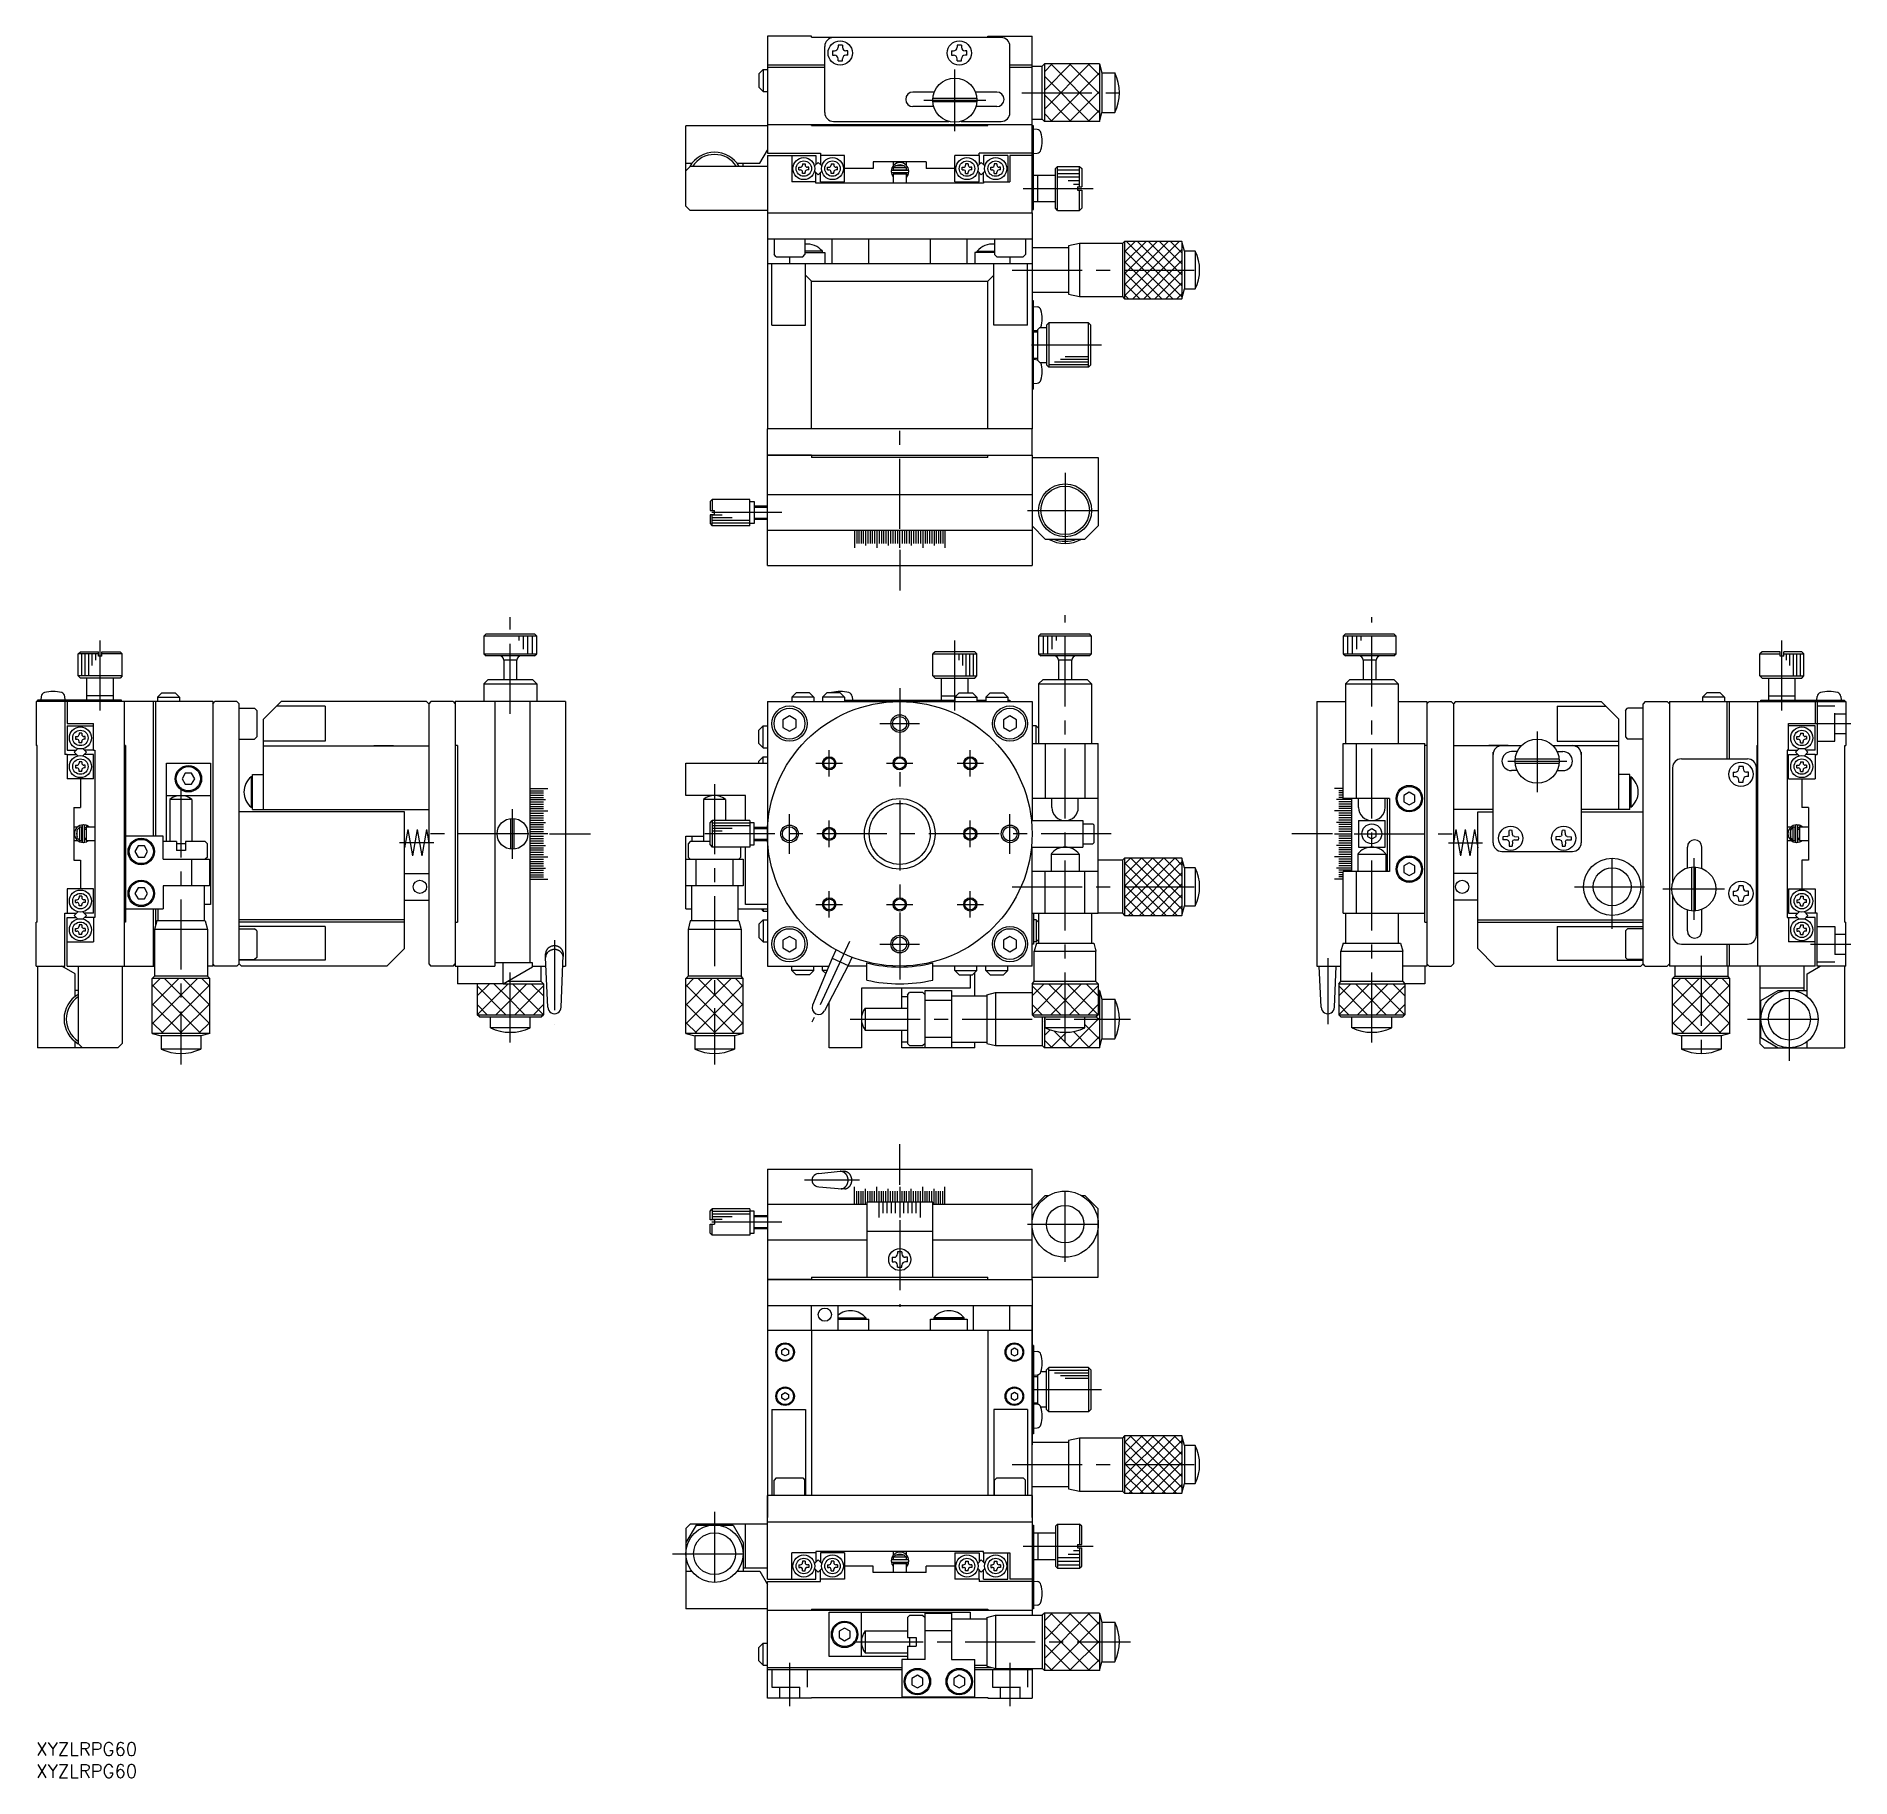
# Model space of a CAD drawing. Extents: x 0 to 411, y -8 to 387.
import ezdxf

# ---------------------------------------------------------------- set-up
doc = ezdxf.new("R2010")
doc.units = 0
doc.header["$LTSCALE"] = 0.5
doc.linetypes.add('CENTER', pattern=[50.8, 31.75, -6.35, 6.35, -6.35])
doc.linetypes.add('DASHED', pattern=[19.05, 12.7, -6.35])
for name, color, linetype in [('MSM_CENTER', 1, 'CENTER'), ('MSM_CONTINUOUS', 7, 'CONTINUOUS'), ('MSM_DASHED', 4, 'DASHED'), ('MSM_NARROW', 5, 'CONTINUOUS'), ('MSM_PART_NUMBER', 7, 'CONTINUOUS')]:
    doc.layers.add(name, color=color, linetype=linetype)
doc.styles.get("Standard").update_dxf_attribs({"font": 'txt.shx', "height": 3, "bigfont": 'bigfont.shx'})

# ---------------------------------------------------------------- blocks, each defined once
blk = doc.blocks.new('*U8')
at = {"layer": 'MSM_PART_NUMBER'}
blk.add_text('XYZLRPG60', height=3, dxfattribs=at).set_placement((0, -3))
blk = doc.blocks.new('*U9')
at = {"layer": 'MSM_PART_NUMBER'}
blk.add_text('XYZLRPG60', height=3, dxfattribs=at).set_placement((0, -8))

msp = doc.modelspace()

# ---------------------------------------------------------------- linework, layer by layer
at = {"layer": 'MSM_CENTER', "linetype": 'CENTER'}
for p, q in [((208.31, 365.37), (208.31, 379.37)), ((201.31, 372.37), (215.31, 372.37)), ((223.5, 374.07), (248.13, 374.07)), ((223.79, 352.37), (240.98, 352.37)), ((221.31, 333.87), (265.73, 333.87)), ((225.68, 316.87), (244.55, 316.87)), ((195.81, 275.21), (195.81, 298.1)), ((233.31, 287.87), (233.31, 270.87)), ((169.06, 278.87), (151.42, 278.87)), ((224.81, 279.37), (241.81, 279.37)), ((195.81, 270.45), (195.81, 261.22)), ((107.5, 233.27), (107.5, 255.14)), ((233.31, 158.69), (233.31, 255.58)), ((302.87, 158.69), (302.87, 255.14)), ((14.5, 233.99), (14.5, 251.18)), ((208.31, 233.99), (208.31, 251.18)), ((395.87, 233.99), (395.87, 251.18)), ((195.81, 239.02), (195.81, 173.02)), ((191.31, 231.02), (200.31, 231.02)), ((403.37, 231.02), (411.47, 231.02)), ((340.37, 229.22), (340.37, 215.46)), ((179.81, 219.02), (179.81, 225.02)), ((211.81, 219.02), (211.81, 225.02)), ((333.68, 222.52), (347.12, 222.52)), ((176.81, 222.02), (182.81, 222.02)), ((192.81, 222.02), (198.81, 222.02)), ((208.81, 222.02), (214.81, 222.02)), ((32.8, 216.56), (32.8, 153.7)), ((153.81, 217.27), (153.81, 153.7)), ((108, 200.37), (108, 211.59)), ((170.81, 201.52), (170.81, 210.52)), ((220.81, 201.52), (220.81, 210.52)), ((111.66, 206.02), (88.76, 206.02)), ((116.42, 206.02), (125.65, 206.02)), ((243.72, 206.02), (151.42, 206.02)), ((179.81, 203.02), (179.81, 209.02)), ((211.81, 203.02), (211.81, 209.02)), ((293.95, 206.02), (284.72, 206.02)), ((298.87, 206.02), (321.61, 206.02)), ((90.12, 204.01), (82.38, 204.01)), ((320.25, 204.01), (327.99, 204.01)), ((357.37, 184.5), (357.37, 202.54)), ((375.87, 200.52), (375.87, 186.52)), ((221.31, 194.02), (265.73, 194.02)), ((348.85, 194.02), (365.89, 194.02)), ((368.87, 193.52), (382.87, 193.52)), ((176.81, 190.02), (182.81, 190.02)), ((179.81, 187.02), (179.81, 193.02)), ((192.81, 190.02), (198.81, 190.02)), ((208.81, 190.02), (214.81, 190.02)), ((211.81, 187.02), (211.81, 193.02)), ((117.5, 181.92), (117.5, 162.85)), ((184.45, 181.64), (175.91, 163.34)), ((191.31, 181.02), (200.31, 181.02)), ((292.87, 177.8), (292.87, 162.85)), ((377.57, 178.33), (377.57, 153.7)), ((402.31, 181.02), (411.47, 181.02)), ((107.5, 158.69), (107.5, 175.06)), ((397.57, 154.52), (397.57, 173.52)), ((184.56, 164.02), (248.13, 164.02)), ((388.07, 164.02), (407.07, 164.02)), ((195.81, 126.42), (195.81, 135.65)), ((186.68, 127.5), (174.24, 127.5)), ((233.31, 109), (233.31, 126)), ((169.06, 118), (151.42, 118)), ((195.81, 118.41), (195.81, 98.76)), ((224.81, 117.5), (241.81, 117.5)), ((225.68, 80), (244.55, 80)), ((221.31, 63), (265.73, 63)), ((153.81, 52.3), (153.81, 33.3)), ((144.31, 42.8), (163.31, 42.8)), ((223.79, 44.5), (240.98, 44.5)), ((185.27, 22.8), (248.13, 22.8)), ((170.81, 18.06), (170.81, 8.25)), ((220.81, 18.06), (220.81, 8.25))]:
    msp.add_line(p, q, dxfattribs=at)
at = {"layer": 'MSM_CONTINUOUS', "linetype": 'CONTINUOUS'}
for p, q in [((165.81, 386.87), (165.81, 360.37)), ((175.81, 386.87), (165.81, 386.87)), ((175.81, 386.67), (175.81, 386.87)), ((215.81, 386.87), (225.81, 386.87)), ((215.81, 386.67), (215.81, 386.87)), ((225.81, 346.87), (225.81, 386.87)), ((175.81, 386.67), (215.81, 386.67)), ((178.81, 369.57), (178.81, 384.57)), ((180.56, 383.57), (181.01, 383.57)), ((180.56, 383.57), (180.56, 382.57)), ((218.81, 386.57), (180.81, 386.57)), ((182.81, 384.82), (181.81, 384.82)), ((181.81, 384.82), (181.81, 384.37)), ((182.81, 384.82), (182.81, 384.37)), ((184.06, 383.57), (183.61, 383.57)), ((184.06, 382.57), (184.06, 383.57)), ((207.56, 383.57), (208.01, 383.57)), ((207.56, 383.57), (207.56, 382.57)), ((209.81, 384.82), (208.81, 384.82)), ((208.81, 384.82), (208.81, 384.37)), ((209.81, 384.82), (209.81, 384.37)), ((211.06, 383.57), (210.61, 383.57)), ((211.06, 382.57), (211.06, 383.57)), ((220.81, 369.57), (220.81, 384.57)), ((163.85, 378.37), (164.85, 379.37)), ((164.85, 379.37), (164.85, 374.37)), ((164.85, 379.37), (165.81, 379.37)), ((165.81, 380.37), (178.81, 380.37)), ((165.81, 379.87), (178.81, 379.87)), ((180.56, 382.57), (181.01, 382.57)), ((181.81, 381.32), (181.81, 381.77)), ((181.81, 381.32), (182.81, 381.32)), ((182.81, 381.32), (182.81, 381.77)), ((184.06, 382.57), (183.61, 382.57)), ((207.56, 382.57), (208.01, 382.57)), ((208.81, 381.32), (208.81, 381.77)), ((208.81, 381.32), (209.81, 381.32)), ((209.81, 381.32), (209.81, 381.77)), ((211.06, 382.57), (210.61, 382.57)), ((220.81, 380.37), (225.81, 380.37)), ((220.81, 379.87), (225.81, 379.87)), ((225.81, 380.09), (228.11, 380.09)), ((228.61, 380.59), (228.11, 380.09)), ((228.11, 368.05), (228.11, 380.09)), ((228.61, 380.59), (228.61, 367.55)), ((241.11, 380.59), (228.61, 380.59)), ((241.11, 380.59), (241.11, 367.55)), ((241.11, 380.59), (241.61, 378.57)), ((241.61, 378.57), (244.61, 378.57)), ((241.61, 378.57), (241.61, 369.57)), ((244.61, 378.57), (244.61, 369.57)), ((163.85, 378.37), (163.85, 375.37)), ((163.85, 375.37), (164.85, 374.37)), ((164.85, 374.37), (165.81, 374.37)), ((203.67, 374.22), (198.81, 374.22)), ((203.53, 370.92), (198.81, 370.92)), ((213.3, 372.77), (203.33, 372.77)), ((213.3, 371.97), (203.33, 371.97)), ((217.81, 374.22), (212.96, 374.22)), ((217.81, 370.92), (213.1, 370.92)), ((147.31, 348.37), (147.31, 366.57)), ((165.81, 366.57), (147.31, 366.57)), ((165.81, 366.87), (225.81, 366.87)), ((175.81, 366.67), (175.81, 366.87)), ((175.81, 366.67), (215.81, 366.67)), ((180.81, 367.57), (206.91, 367.57)), ((209.71, 367.57), (218.81, 367.57)), ((215.81, 366.67), (215.81, 366.87)), ((225.81, 368.05), (228.11, 368.05)), ((226.11, 366.57), (225.81, 366.57)), ((226.11, 347.57), (226.11, 366.57)), ((228.61, 367.55), (228.11, 368.05)), ((241.11, 367.55), (228.61, 367.55)), ((241.11, 367.55), (241.61, 369.57)), ((241.61, 369.57), (244.61, 369.57)), ((226.96, 365.74), (226.11, 365.82)), ((147.31, 358.07), (148.69, 358.07)), ((158.94, 358.07), (164.08, 358.07)), ((160.31, 357.37), (160.31, 358.07)), ((164.08, 358.07), (165.81, 361.07)), ((165.81, 360.37), (177.81, 360.37)), ((165.81, 359.87), (176.81, 359.87)), ((165.81, 359.87), (165.81, 346.87)), ((171.31, 359.87), (171.31, 353.87)), ((176.49, 357.46), (177.31, 358.28)), ((176.81, 359.87), (176.81, 357.78)), ((177.31, 358.28), (178.14, 357.46)), ((177.81, 360.37), (177.81, 357.78)), ((183.31, 359.87), (177.81, 359.87)), ((183.31, 353.87), (183.31, 359.87)), ((189.81, 358.37), (189.81, 356.87)), ((201.81, 358.37), (189.81, 358.37)), ((201.81, 358.37), (201.81, 356.87)), ((208.31, 353.87), (208.31, 359.87)), ((213.81, 359.87), (208.31, 359.87)), ((214.31, 358.28), (213.49, 357.46)), ((213.81, 359.87), (213.81, 360.37)), ((225.81, 360.37), (213.81, 360.37)), ((213.81, 359.87), (213.81, 357.78)), ((215.14, 357.46), (214.31, 358.28)), ((214.81, 359.87), (214.81, 357.78)), ((220.31, 359.87), (214.81, 359.87)), ((220.31, 359.87), (220.31, 353.87)), ((225.81, 359.87), (220.81, 359.87)), ((220.81, 359.87), (220.81, 353.87)), ((226.11, 360.32), (226.96, 360.39)), ((147.31, 356.37), (148.31, 357.37)), ((165.81, 357.37), (148.31, 357.37)), ((176.81, 353.87), (171.31, 353.87)), ((172.96, 356.57), (172.96, 357.17)), ((172.96, 357.17), (173.26, 357.17)), ((172.96, 356.57), (173.26, 356.57)), ((173.76, 357.97), (174.36, 357.97)), ((173.76, 357.97), (173.76, 357.67)), ((173.76, 355.77), (173.76, 356.07)), ((174.36, 355.77), (173.76, 355.77)), ((174.36, 357.97), (174.36, 357.67)), ((174.36, 355.77), (174.36, 356.07)), ((175.16, 357.17), (174.86, 357.17)), ((175.16, 356.57), (174.86, 356.57)), ((175.16, 356.57), (175.16, 357.17)), ((176.49, 356.28), (177.31, 355.45)), ((176.81, 353.57), (176.81, 355.95)), ((177.31, 355.45), (178.14, 356.28)), ((177.81, 353.87), (177.81, 355.95)), ((177.81, 353.87), (183.31, 353.87)), ((179.46, 356.57), (179.46, 357.17)), ((179.46, 357.17), (179.76, 357.17)), ((179.46, 356.57), (179.76, 356.57)), ((180.26, 357.97), (180.86, 357.97)), ((180.26, 357.97), (180.26, 357.67)), ((180.26, 355.77), (180.26, 356.07)), ((180.86, 355.77), (180.26, 355.77)), ((180.86, 357.97), (180.86, 357.67)), ((180.86, 355.77), (180.86, 356.07)), ((181.66, 357.17), (181.36, 357.17)), ((181.66, 356.57), (181.36, 356.57)), ((181.66, 356.57), (181.66, 357.17)), ((189.81, 356.87), (183.31, 356.87)), ((208.31, 356.87), (201.81, 356.87)), ((208.31, 353.87), (213.81, 353.87)), ((209.96, 356.57), (209.96, 357.17)), ((209.96, 357.17), (210.26, 357.17)), ((209.96, 356.57), (210.26, 356.57)), ((211.36, 357.97), (210.76, 357.97)), ((210.76, 357.97), (210.76, 357.67)), ((210.76, 355.77), (210.76, 356.07)), ((210.76, 355.77), (211.36, 355.77)), ((211.36, 357.97), (211.36, 357.67)), ((211.36, 355.77), (211.36, 356.07)), ((212.16, 357.17), (211.86, 357.17)), ((212.16, 356.57), (211.86, 356.57)), ((212.16, 356.57), (212.16, 357.17)), ((214.31, 355.45), (213.49, 356.28)), ((213.81, 353.87), (213.81, 355.95)), ((215.14, 356.28), (214.31, 355.45)), ((214.81, 353.87), (214.81, 355.95)), ((214.81, 353.87), (214.81, 353.57)), ((214.81, 353.87), (220.81, 353.87)), ((216.46, 356.57), (216.46, 357.17)), ((216.46, 357.17), (216.76, 357.17)), ((216.46, 356.57), (216.76, 356.57)), ((217.86, 357.97), (217.26, 357.97)), ((217.26, 357.97), (217.26, 357.67)), ((217.26, 355.77), (217.26, 356.07)), ((217.26, 355.77), (217.86, 355.77)), ((217.86, 357.97), (217.86, 357.67)), ((217.86, 355.77), (217.86, 356.07)), ((218.66, 357.17), (218.36, 357.17)), ((218.66, 356.57), (218.36, 356.57)), ((218.66, 356.57), (218.66, 357.17)), ((226.11, 355.37), (231.11, 355.37)), ((227.11, 349.37), (227.11, 355.37)), ((231.11, 356.87), (231.61, 357.37)), ((231.11, 347.87), (231.11, 356.87)), ((231.61, 347.37), (231.61, 357.37)), ((231.61, 357.37), (236.61, 357.37)), ((236.61, 352.77), (236.61, 357.37)), ((236.61, 357.37), (237.11, 356.87)), ((237.11, 356.87), (237.11, 352.77)), ((214.81, 353.57), (176.81, 353.57)), ((236.11, 352.77), (236.11, 351.97)), ((236.11, 352.77), (237.11, 352.77)), ((236.11, 351.97), (237.11, 351.97)), ((236.61, 347.37), (236.61, 351.97)), ((237.11, 351.97), (237.11, 347.87)), ((148.31, 347.37), (147.31, 348.37)), ((165.81, 347.37), (148.31, 347.37)), ((165.81, 346.87), (225.81, 346.87)), ((165.81, 346.87), (165.81, 297.87)), ((225.81, 347.57), (226.11, 347.57)), ((225.81, 346.87), (225.81, 297.87)), ((226.11, 349.37), (231.11, 349.37)), ((231.61, 347.37), (231.11, 347.87)), ((231.61, 347.37), (236.61, 347.37)), ((237.11, 347.87), (236.61, 347.37)), ((225.81, 340.87), (165.81, 340.87)), ((167.31, 340.87), (167.31, 337.37)), ((174.31, 340.87), (174.31, 337.37)), ((178.26, 338.12), (174.31, 338.12)), ((174.31, 337.87), (178.81, 337.87)), ((178.26, 337.87), (178.26, 338.12)), ((178.81, 337.87), (178.81, 335.37)), ((180.51, 335.37), (180.51, 340.87)), ((188.81, 335.37), (188.81, 340.87)), ((202.81, 335.37), (202.81, 340.87)), ((211.11, 335.37), (211.11, 340.87)), ((217.31, 337.87), (212.81, 337.87)), ((212.81, 337.87), (212.81, 335.37)), ((213.36, 338.12), (217.31, 338.12)), ((213.36, 337.87), (213.36, 338.12)), ((217.31, 340.87), (217.31, 337.37)), ((224.31, 340.87), (224.31, 337.37)), ((234.06, 338.87), (225.81, 338.87)), ((236.56, 339.87), (234.06, 339.37)), ((234.06, 339.37), (234.06, 328.37)), ((236.56, 339.87), (236.56, 327.87)), ((246.31, 339.87), (236.56, 339.87)), ((246.81, 340.37), (246.31, 339.87)), ((246.31, 339.87), (246.31, 327.87)), ((246.81, 340.37), (246.81, 327.37)), ((259.81, 340.37), (246.81, 340.37)), ((259.72, 340.37), (259.81, 340.28)), ((259.81, 340.37), (259.81, 327.37)), ((260.4, 338.17), (259.81, 340.37)), ((260.4, 338.17), (260.4, 329.57)), ((262.81, 338.17), (260.4, 338.17)), ((262.81, 338.17), (262.81, 329.57)), ((165.81, 335.37), (225.81, 335.37)), ((166.81, 321.37), (166.81, 335.37)), ((167.81, 336.87), (167.31, 337.37)), ((167.81, 336.87), (173.81, 336.87)), ((170.81, 336.87), (170.81, 335.37)), ((173.81, 336.87), (174.31, 337.37)), ((174.45, 321.37), (174.45, 335.37)), ((217.18, 321.37), (217.18, 335.37)), ((217.81, 336.87), (217.31, 337.37)), ((217.81, 336.87), (223.81, 336.87)), ((220.81, 336.87), (220.81, 335.37)), ((223.81, 336.87), (224.31, 337.37)), ((224.81, 321.37), (224.81, 335.37)), ((175.81, 331.37), (174.45, 332.73)), ((175.81, 297.87), (175.81, 331.37)), ((175.81, 331.37), (215.81, 331.37)), ((215.81, 331.37), (217.18, 332.73)), ((215.81, 297.87), (215.81, 331.37)), ((259.81, 327.37), (260.4, 329.57)), ((260.4, 329.57), (262.81, 329.57)), ((225.81, 328.87), (234.06, 328.87)), ((226.11, 326.87), (225.81, 326.87)), ((226.11, 306.87), (226.11, 326.87)), ((226.11, 325.62), (226.96, 325.54)), ((234.06, 328.37), (236.56, 327.87)), ((236.56, 327.87), (246.31, 327.87)), ((246.31, 327.87), (246.81, 327.37)), ((246.81, 327.37), (259.81, 327.37)), ((166.81, 321.37), (174.45, 321.37)), ((224.81, 321.37), (217.18, 321.37)), ((229.61, 321.87), (229.11, 321.37)), ((229.11, 321.37), (229.11, 312.37)), ((238.61, 321.87), (229.61, 321.87)), ((229.61, 321.87), (229.61, 311.87)), ((238.61, 311.87), (238.61, 321.87)), ((239.11, 321.37), (238.61, 321.87)), ((239.11, 312.37), (239.11, 321.37)), ((226.11, 320.12), (226.96, 320.19)), ((226.11, 319.87), (227.11, 319.87)), ((227.11, 320.37), (227.61, 320.87)), ((227.11, 313.37), (227.11, 320.37)), ((227.61, 320.87), (229.11, 320.87)), ((226.11, 313.87), (227.11, 313.87)), ((226.11, 313.62), (227.12, 313.53)), ((227.11, 313.37), (227.61, 312.87)), ((227.61, 312.87), (229.11, 312.87)), ((229.11, 312.37), (229.61, 311.87)), ((238.61, 311.87), (229.61, 311.87)), ((239.11, 312.37), (238.61, 311.87)), ((226.11, 306.87), (225.81, 306.87)), ((226.11, 308.12), (226.96, 308.19)), ((165.81, 291.87), (165.81, 297.87)), ((225.81, 297.87), (165.81, 297.87)), ((225.81, 291.87), (225.81, 297.87)), ((165.81, 291.87), (225.81, 291.87)), ((175.81, 291.87), (165.81, 291.87)), ((165.81, 266.87), (165.81, 291.87)), ((175.81, 291.87), (175.81, 291.37)), ((215.81, 291.37), (175.81, 291.37)), ((215.81, 291.87), (225.81, 291.87)), ((215.81, 291.37), (215.81, 291.87)), ((225.81, 291.87), (225.81, 266.87)), ((225.81, 291.37), (240.81, 291.37)), ((240.81, 291.37), (240.81, 275.87)), ((152.81, 281.37), (153.31, 281.87)), ((152.81, 281.37), (152.81, 279.37)), ((153.31, 281.87), (153.31, 279.37)), ((161.81, 281.87), (153.31, 281.87)), ((161.81, 275.87), (161.81, 281.87)), ((161.81, 281.37), (162.81, 281.37)), ((162.81, 281.37), (162.81, 276.37)), ((162.81, 280.37), (165.81, 280.37)), ((225.81, 282.87), (165.81, 282.87)), ((152.81, 279.37), (153.81, 279.37)), ((153.81, 278.37), (152.81, 278.37)), ((152.81, 278.37), (152.81, 276.37)), ((152.81, 276.37), (153.31, 275.87)), ((153.31, 275.87), (153.31, 278.37)), ((161.81, 275.87), (153.31, 275.87)), ((153.81, 278.37), (153.81, 279.37)), ((162.81, 276.37), (161.81, 276.37)), ((162.81, 277.37), (165.81, 277.37)), ((228.81, 272.87), (225.81, 275.87)), ((237.81, 272.87), (240.81, 275.87)), ((165.81, 274.87), (225.81, 274.87)), ((185.55, 274.87), (185.55, 270.87)), ((186.05, 274.87), (186.05, 271.87)), ((186.54, 274.87), (186.54, 271.87)), ((187.04, 274.87), (187.04, 271.87)), ((187.54, 274.87), (187.54, 271.87)), ((188.05, 274.87), (188.05, 271.37)), ((188.56, 274.87), (188.56, 271.87)), ((189.07, 274.87), (189.07, 271.87)), ((189.58, 274.87), (189.58, 271.87)), ((190.09, 274.87), (190.09, 271.87)), ((190.6, 274.87), (190.6, 270.87)), ((191.12, 274.87), (191.12, 271.87)), ((191.64, 274.87), (191.64, 271.87)), ((192.16, 274.87), (192.16, 271.87)), ((192.68, 274.87), (192.68, 271.87)), ((193.2, 274.87), (193.2, 271.37)), ((193.72, 274.87), (193.72, 271.87)), ((194.24, 274.87), (194.24, 271.87)), ((194.77, 274.87), (194.77, 271.87)), ((195.29, 274.87), (195.29, 271.87)), ((195.81, 270.87), (195.81, 274.87)), ((196.34, 274.87), (196.34, 271.87)), ((196.86, 274.87), (196.86, 271.87)), ((197.38, 274.87), (197.38, 271.87)), ((197.91, 274.87), (197.91, 271.87)), ((198.43, 274.87), (198.43, 271.37)), ((198.95, 274.87), (198.95, 271.87)), ((199.47, 274.87), (199.47, 271.87)), ((199.99, 274.87), (199.99, 271.87)), ((200.51, 274.87), (200.51, 271.87)), ((201.02, 274.87), (201.02, 270.87)), ((201.54, 274.87), (201.54, 271.87)), ((202.05, 274.87), (202.05, 271.87)), ((202.56, 274.87), (202.56, 271.87)), ((203.07, 274.87), (203.07, 271.87)), ((203.58, 274.87), (203.58, 271.37)), ((204.08, 274.87), (204.08, 271.87)), ((204.59, 274.87), (204.59, 271.87)), ((205.08, 274.87), (205.08, 271.87)), ((205.58, 274.87), (205.58, 271.87)), ((206.07, 274.87), (206.07, 270.87)), ((228.81, 272.87), (237.81, 272.87)), ((165.81, 266.87), (225.81, 266.87)), ((9.5, 246.82), (10, 247.32)), ((10, 247.32), (14.1, 247.32)), ((14.1, 246.32), (14.1, 247.32)), ((14.9, 247.32), (19, 247.32)), ((14.9, 246.32), (14.9, 247.32)), ((19, 247.32), (19.5, 246.82)), ((203.81, 247.32), (203.31, 246.82)), ((212.81, 247.32), (203.81, 247.32)), ((213.31, 246.82), (212.81, 247.32)), ((391.37, 247.32), (390.87, 246.82)), ((395.47, 247.32), (391.37, 247.32)), ((395.47, 246.32), (395.47, 247.32)), ((400.37, 247.32), (396.27, 247.32)), ((396.27, 246.32), (396.27, 247.32)), ((400.87, 246.82), (400.37, 247.32)), ((14.1, 246.82), (9.5, 246.82)), ((9.5, 241.82), (9.5, 246.82)), ((14.9, 246.32), (14.1, 246.32)), ((19.5, 246.82), (14.9, 246.82)), ((19.5, 241.82), (19.5, 246.82)), ((203.31, 246.82), (213.31, 246.82)), ((203.31, 241.82), (203.31, 246.82)), ((213.31, 241.82), (213.31, 246.82)), ((390.87, 246.82), (395.47, 246.82)), ((390.87, 241.82), (390.87, 246.82)), ((396.27, 246.32), (395.47, 246.32)), ((396.27, 246.82), (400.87, 246.82)), ((400.87, 241.82), (400.87, 246.82)), ((19.5, 241.82), (9.5, 241.82)), ((10, 241.32), (9.5, 241.82)), ((19, 241.32), (10, 241.32)), ((11.5, 236.32), (11.5, 241.32)), ((17.5, 236.32), (17.5, 241.32)), ((19.5, 241.82), (19, 241.32)), ((101.5, 240.02), (102.5, 241.02)), ((101.5, 240.02), (113.5, 240.02)), ((101.5, 240.02), (101.5, 236.02)), ((102.5, 241.02), (112.5, 241.02)), ((112.5, 241.02), (113.5, 240.02)), ((113.5, 240.02), (113.5, 236.02)), ((203.31, 241.82), (213.31, 241.82)), ((203.31, 241.82), (203.81, 241.32)), ((203.81, 241.32), (212.81, 241.32)), ((205.31, 236.32), (205.31, 241.32)), ((211.31, 237.98), (211.31, 241.32)), ((212.81, 241.32), (213.31, 241.82)), ((227.31, 240.02), (228.31, 241.02)), ((227.31, 240.02), (239.31, 240.02)), ((227.31, 240.02), (227.31, 226.52)), ((228.31, 241.02), (238.31, 241.02)), ((238.31, 241.02), (239.31, 240.02)), ((239.31, 240.02), (239.31, 226.52)), ((296.87, 240.02), (297.87, 241.02)), ((296.87, 240.02), (308.87, 240.02)), ((296.87, 240.02), (296.87, 226.52)), ((297.87, 241.02), (307.87, 241.02)), ((307.87, 241.02), (308.87, 240.02)), ((308.87, 240.02), (308.87, 226.52)), ((390.87, 241.82), (400.87, 241.82)), ((390.87, 241.82), (391.37, 241.32)), ((391.37, 241.32), (400.37, 241.32)), ((392.87, 236.32), (392.87, 241.32)), ((398.87, 236.32), (398.87, 241.32)), ((400.37, 241.32), (400.87, 241.82)), ((40, 236.02), (0, 236.02)), ((0, 236.02), (0, 226.02)), ((0.3, 236.32), (0.3, 236.02)), ((19.3, 236.32), (0.3, 236.32)), ((1.12, 237.16), (1.05, 236.32)), ((6.55, 236.32), (6.48, 237.16)), ((6.5, 236.02), (6.5, 224.02)), ((7, 236.02), (7, 231.02)), ((17.5, 237.32), (11.5, 237.32)), ((19.3, 236.02), (19.3, 236.32)), ((20, 176.02), (20, 236.02)), ((26.5, 236.02), (26.5, 205.52)), ((27, 236.02), (27, 205.52)), ((28.5, 237.98), (27.5, 236.98)), ((27.5, 236.98), (32.5, 236.98)), ((27.5, 236.98), (27.5, 236.02)), ((28.5, 237.98), (31.5, 237.98)), ((31.5, 237.98), (32.5, 236.98)), ((32.5, 236.98), (32.5, 236.02)), ((40, 235.52), (40.5, 236.02)), ((40, 236.02), (40, 176.02)), ((45.5, 236.02), (40.5, 236.02)), ((45.5, 236.02), (46, 235.52)), ((46, 176.52), (46, 235.52)), ((51.5, 232.02), (55.5, 236.02)), ((65.5, 235.01), (54.5, 235.01)), ((88.5, 236.02), (55.5, 236.02)), ((65.5, 235.01), (65.5, 227.01)), ((88.5, 236.02), (89, 235.52)), ((89.5, 236.02), (89, 235.52)), ((89, 235.52), (89, 176.52)), ((94.5, 236.02), (89.5, 236.02)), ((94.5, 236.02), (95, 235.52)), ((95, 236.02), (95, 176.02)), ((120, 236.02), (95, 236.02)), ((104, 236.02), (104, 176.02)), ((112, 176.76), (112, 236.02)), ((120, 236.02), (120, 176.02)), ((165.81, 236.02), (225.81, 236.02)), ((165.81, 236.02), (165.81, 176.02)), ((172.31, 237.98), (171.31, 236.98)), ((176.31, 236.98), (171.31, 236.98)), ((171.31, 236.98), (171.31, 236.02)), ((175.31, 237.98), (172.31, 237.98)), ((175.31, 237.98), (176.31, 236.98)), ((176.31, 236.98), (176.31, 236.02)), ((179.31, 237.98), (178.31, 236.98)), ((183.31, 236.98), (178.31, 236.98)), ((178.31, 236.98), (178.31, 236.02)), ((182.31, 237.98), (179.31, 237.98)), ((182.31, 237.98), (183.31, 236.98)), ((183.31, 236.98), (183.31, 236.02)), ((183.31, 236.32), (208.31, 236.32)), ((184.99, 237.16), (185.06, 236.32)), ((205.31, 237.32), (208.65, 237.32)), ((209.31, 237.98), (208.31, 236.98)), ((208.31, 236.98), (213.31, 236.98)), ((208.31, 236.98), (208.31, 236.02)), ((209.31, 237.98), (212.31, 237.98)), ((212.31, 237.98), (213.31, 236.98)), ((213.31, 236.98), (213.31, 236.02)), ((213.31, 236.32), (215.31, 236.32)), ((216.31, 237.98), (215.31, 236.98)), ((215.31, 236.98), (220.31, 236.98)), ((215.31, 236.98), (215.31, 236.02)), ((216.31, 237.98), (219.31, 237.98)), ((219.31, 237.98), (220.31, 236.98)), ((220.31, 236.98), (220.31, 236.02)), ((220.31, 236.32), (220.81, 236.32)), ((220.81, 236.32), (220.81, 236.02)), ((225.81, 236.02), (225.81, 209.02)), ((290.37, 236.02), (296.87, 236.02)), ((290.37, 236.02), (290.37, 176.02)), ((308.87, 236.02), (315.37, 236.02)), ((315.87, 236.02), (315.37, 235.52)), ((315.37, 236.02), (315.37, 176.02)), ((315.87, 236.02), (320.87, 236.02)), ((320.87, 236.02), (321.37, 235.52)), ((321.87, 236.02), (321.37, 235.52)), ((321.37, 235.52), (321.37, 176.52)), ((321.87, 236.02), (354.87, 236.02)), ((344.87, 235.01), (355.87, 235.01)), ((344.87, 235.01), (344.87, 227.01)), ((358.87, 232.02), (354.87, 236.02)), ((364.87, 236.02), (364.37, 235.52)), ((364.37, 176.52), (364.37, 235.52)), ((364.87, 236.02), (369.87, 236.02)), ((370.37, 235.52), (369.87, 236.02)), ((370.37, 236.02), (370.37, 176.02)), ((370.37, 236.02), (410.37, 236.02)), ((378.87, 237.98), (377.87, 236.98)), ((382.87, 236.98), (377.87, 236.98)), ((377.87, 236.98), (377.87, 236.02)), ((381.87, 237.98), (378.87, 237.98)), ((381.87, 237.98), (382.87, 236.98)), ((382.87, 236.98), (382.87, 236.02)), ((383.37, 236.02), (383.37, 223.02)), ((383.87, 236.02), (383.87, 223.02)), ((390.37, 176.02), (390.37, 236.02)), ((391.07, 236.32), (410.07, 236.32)), ((391.07, 236.02), (391.07, 236.32)), ((392.87, 237.32), (398.87, 237.32)), ((403.37, 236.02), (403.37, 231.02)), ((403.82, 236.32), (403.89, 237.16)), ((403.87, 236.02), (403.87, 224.02)), ((409.25, 237.16), (409.32, 236.32)), ((410.07, 236.32), (410.07, 236.02)), ((410.37, 236.02), (410.37, 226.02)), ((7, 231.02), (13, 231.02)), ((7, 230.52), (7, 225.02)), ((7, 230.52), (13, 230.52)), ((13, 225.02), (13, 231.02)), ((46, 234.52), (49.5, 234.52)), ((50, 234.02), (49.5, 234.52)), ((50, 234.02), (50, 228.02)), ((51.5, 211.51), (51.5, 232.02)), ((163.85, 229.52), (164.85, 230.52)), ((164.85, 225.52), (164.85, 230.52)), ((164.85, 230.52), (165.81, 230.52)), ((170.81, 232.75), (169.31, 231.88)), ((169.31, 231.88), (169.31, 230.15)), ((172.31, 231.88), (170.81, 232.75)), ((172.31, 230.15), (172.31, 231.88)), ((220.81, 232.75), (219.31, 231.88)), ((219.31, 231.88), (219.31, 230.15)), ((222.31, 231.88), (220.81, 232.75)), ((222.31, 230.15), (222.31, 231.88)), ((226.77, 230.52), (225.81, 230.52)), ((226.77, 226.52), (226.77, 230.52)), ((227.31, 229.98), (226.77, 230.52)), ((358.87, 211.51), (358.87, 232.02)), ((360.37, 234.02), (360.87, 234.52)), ((360.37, 234.02), (360.37, 228.02)), ((364.37, 234.52), (360.87, 234.52)), ((397.37, 231.02), (403.37, 231.02)), ((397.37, 225.02), (397.37, 231.02)), ((403.37, 230.52), (397.37, 230.52)), ((403.37, 225.02), (403.37, 230.52)), ((8.9, 228.07), (8.9, 227.47)), ((8.9, 228.07), (9.2, 228.07)), ((8.9, 227.47), (9.2, 227.47)), ((10.3, 228.87), (9.7, 228.87)), ((9.7, 228.87), (9.7, 228.57)), ((9.7, 226.67), (9.7, 226.97)), ((10.3, 226.67), (9.7, 226.67)), ((10.3, 228.87), (10.3, 228.57)), ((10.3, 226.67), (10.3, 226.97)), ((11.1, 228.07), (10.8, 228.07)), ((11.1, 227.47), (10.8, 227.47)), ((11.1, 227.47), (11.1, 228.07)), ((46, 227.52), (49.5, 227.52)), ((50, 228.02), (49.5, 227.52)), ((65.5, 227.01), (51.5, 227.01)), ((163.85, 226.52), (163.85, 229.52)), ((163.85, 226.52), (164.85, 225.52)), ((169.31, 230.15), (170.81, 229.28)), ((170.81, 229.28), (172.31, 230.15)), ((219.31, 230.15), (220.81, 229.28)), ((220.81, 229.28), (222.31, 230.15)), ((225.81, 226.52), (240.81, 226.52)), ((228.81, 226.52), (228.81, 214.02)), ((237.81, 226.52), (237.81, 214.02)), ((240.81, 188.02), (240.81, 226.52)), ((296.37, 214.02), (296.37, 226.52)), ((296.37, 226.52), (314.87, 226.52)), ((299.37, 214.02), (299.37, 226.52)), ((314.87, 186.02), (314.87, 226.52)), ((344.87, 227.01), (358.87, 227.01)), ((360.37, 228.02), (360.87, 227.52)), ((364.37, 227.52), (360.87, 227.52)), ((399.27, 227.47), (399.27, 228.07)), ((399.27, 228.07), (399.57, 228.07)), ((399.27, 227.47), (399.57, 227.47)), ((400.07, 228.87), (400.67, 228.87)), ((400.07, 228.87), (400.07, 228.57)), ((400.07, 226.67), (400.07, 226.97)), ((400.07, 226.67), (400.67, 226.67)), ((400.67, 228.87), (400.67, 228.57)), ((400.67, 226.67), (400.67, 226.97)), ((401.47, 228.07), (401.17, 228.07)), ((401.47, 227.47), (401.17, 227.47)), ((401.47, 228.07), (401.47, 227.47)), ((0.2, 226.02), (0, 226.02)), ((0.2, 186.02), (0.2, 226.02)), ((7, 224.02), (6.5, 224.02)), ((7, 225.02), (9.09, 225.02)), ((7, 224.02), (9.09, 224.02)), ((7, 224.02), (7, 218.52)), ((9.41, 225.34), (8.59, 224.52)), ((8.59, 224.52), (9.41, 223.69)), ((10.3, 222.37), (9.7, 222.37)), ((9.7, 222.37), (9.7, 222.07)), ((10.3, 222.37), (10.3, 222.07)), ((10.59, 225.34), (11.41, 224.52)), ((11.41, 224.52), (10.59, 223.69)), ((13, 225.02), (10.91, 225.02)), ((13, 224.02), (10.91, 224.02)), ((13, 225.02), (13.3, 225.02)), ((13, 218.52), (13, 224.02)), ((13.3, 225.02), (13.3, 187.02)), ((20.2, 226.02), (20, 226.02)), ((20.2, 226.02), (20.2, 186.02)), ((51.5, 226.01), (89, 226.01)), ((76.57, 226.02), (81, 226.02)), ((95.5, 226.02), (95, 226.02)), ((95.5, 226.02), (95.5, 186.02)), ((163.85, 222.52), (164.85, 223.52)), ((163.85, 222.02), (163.85, 222.52)), ((164.85, 225.52), (165.81, 225.52)), ((164.85, 222.02), (164.85, 223.52)), ((164.85, 223.52), (165.81, 223.52)), ((315.37, 226.02), (314.87, 226.02)), ((336.8, 226.01), (321.37, 226.01)), ((333.8, 226.02), (329.37, 226.02)), ((330.37, 204.02), (330.37, 224.52)), ((335.86, 224.67), (334.52, 224.67)), ((335.4, 223.02), (345.35, 223.02)), ((358.87, 226.01), (343.94, 226.01)), ((344.88, 224.67), (346.22, 224.67)), ((350.37, 224.52), (350.37, 204.02)), ((373.07, 223.02), (388.07, 223.02)), ((390.17, 226.02), (390.17, 186.02)), ((390.17, 226.02), (390.37, 226.02)), ((397.07, 225.02), (397.07, 187.02)), ((397.37, 225.02), (397.07, 225.02)), ((397.37, 225.02), (399.46, 225.02)), ((397.37, 224.02), (399.46, 224.02)), ((397.37, 218.52), (397.37, 224.02)), ((399.78, 225.34), (398.96, 224.52)), ((398.96, 224.52), (399.78, 223.69)), ((400.07, 222.37), (400.67, 222.37)), ((400.07, 222.37), (400.07, 222.07)), ((400.67, 222.37), (400.67, 222.07)), ((400.96, 225.34), (401.78, 224.52)), ((401.78, 224.52), (400.96, 223.69)), ((403.37, 225.02), (401.28, 225.02)), ((403.37, 224.02), (401.28, 224.02)), ((403.37, 224.02), (403.87, 224.02)), ((403.37, 224.02), (403.37, 218.52)), ((410.17, 186.02), (410.17, 226.02)), ((410.17, 226.02), (410.37, 226.02)), ((13, 218.52), (7, 218.52)), ((8.9, 221.57), (8.9, 220.97)), ((8.9, 221.57), (9.2, 221.57)), ((8.9, 220.97), (9.2, 220.97)), ((9.7, 220.17), (9.7, 220.47)), ((10.3, 220.17), (9.7, 220.17)), ((10, 218.52), (10, 212.02)), ((10.3, 220.17), (10.3, 220.47)), ((11.1, 221.57), (10.8, 221.57)), ((11.1, 220.97), (10.8, 220.97)), ((11.1, 220.97), (11.1, 221.57)), ((29.5, 204.27), (29.5, 222.02)), ((29.5, 222.02), (39.5, 222.02)), ((33.78, 219.77), (33.06, 218.52)), ((33.06, 218.52), (33.78, 217.27)), ((35.22, 219.77), (33.78, 219.77)), ((35.94, 218.52), (35.22, 219.77)), ((35.22, 217.27), (35.94, 218.52)), ((39.5, 222.02), (39.5, 190.02)), ((49, 218.96), (48.75, 218.96)), ((48.75, 218.96), (48.75, 212.06)), ((49, 219.51), (51.5, 219.51)), ((49, 211.51), (49, 219.51)), ((147.31, 214.72), (147.31, 222.02)), ((147.31, 222.02), (165.81, 222.02)), ((335.86, 220.37), (334.52, 220.37)), ((335.4, 222.02), (345.35, 222.02)), ((344.88, 220.37), (346.22, 220.37)), ((361.37, 219.51), (358.87, 219.51)), ((361.37, 211.51), (361.37, 219.51)), ((361.37, 218.96), (361.62, 218.96)), ((361.62, 218.96), (361.62, 212.06)), ((371.07, 221.02), (371.07, 194.92)), ((384.82, 220.02), (385.27, 220.02)), ((384.82, 220.02), (384.82, 219.02)), ((384.82, 219.02), (385.27, 219.02)), ((386.07, 221.27), (386.07, 220.82)), ((387.07, 221.27), (386.07, 221.27)), ((386.07, 217.77), (386.07, 218.22)), ((387.07, 221.27), (387.07, 220.82)), ((387.07, 217.77), (387.07, 218.22)), ((388.32, 220.02), (387.87, 220.02)), ((388.32, 219.02), (387.87, 219.02)), ((388.32, 219.02), (388.32, 220.02)), ((390.07, 183.02), (390.07, 221.02)), ((397.37, 218.52), (403.37, 218.52)), ((399.27, 220.97), (399.27, 221.57)), ((399.27, 221.57), (399.57, 221.57)), ((399.27, 220.97), (399.57, 220.97)), ((400.07, 220.17), (400.07, 220.47)), ((400.07, 220.17), (400.67, 220.17)), ((400.37, 218.52), (400.37, 212.02)), ((400.67, 220.17), (400.67, 220.47)), ((401.47, 221.57), (401.17, 221.57)), ((401.47, 220.97), (401.17, 220.97)), ((401.47, 221.57), (401.47, 220.97)), ((29.5, 214.72), (39.5, 214.72)), ((33.78, 217.27), (35.22, 217.27)), ((112, 216.28), (116, 216.28)), ((112, 215.78), (115, 215.78)), ((112, 215.29), (115, 215.29)), ((112, 214.79), (115, 214.79)), ((112, 214.28), (115, 214.28)), ((160.81, 214.72), (147.31, 214.72)), ((160.81, 209.02), (160.81, 214.72)), ((240.81, 214.02), (225.81, 214.02)), ((230.31, 212.02), (230.31, 214.02)), ((236.31, 212.02), (236.31, 214.02)), ((296.37, 216.28), (294.37, 216.28)), ((296.37, 215.78), (295.37, 215.78)), ((296.37, 215.29), (295.37, 215.29)), ((296.37, 214.79), (295.37, 214.79)), ((296.37, 214.28), (295.37, 214.28)), ((306.87, 214.02), (296.37, 214.02)), ((298.37, 197.52), (298.37, 214.02)), ((299.87, 212.02), (299.87, 214.02)), ((305.87, 212.02), (305.87, 214.02)), ((306.37, 214.02), (306.37, 197.52)), ((306.87, 214.02), (306.87, 197.52)), ((311.37, 215.46), (310.12, 214.74)), ((310.12, 214.74), (310.12, 213.29)), ((312.62, 214.74), (311.37, 215.46)), ((312.62, 213.29), (312.62, 214.74)), ((386.07, 217.77), (387.07, 217.77)), ((8.5, 212.02), (10, 212.02)), ((8.5, 212.02), (8.5, 200.02)), ((35.3, 213.84), (30.3, 213.84)), ((30.3, 213.84), (30.3, 204.27)), ((35.3, 213.84), (35.3, 204.27)), ((83.5, 211.01), (46, 211.01)), ((48.75, 212.06), (49, 212.06)), ((49, 211.51), (89, 211.51)), ((83.5, 180.02), (83.5, 211.01)), ((112, 213.78), (115.5, 213.78)), ((112, 213.27), (115, 213.27)), ((112, 212.76), (115, 212.76)), ((112, 212.25), (115, 212.25)), ((112, 211.74), (115, 211.74)), ((112, 211.23), (116, 211.23)), ((112, 210.71), (115, 210.71)), ((112, 210.19), (115, 210.19)), ((156.31, 213.84), (151.31, 213.84)), ((151.31, 213.84), (151.31, 204.27)), ((156.31, 213.84), (156.31, 209.02)), ((298.37, 211.23), (294.37, 211.23)), ((298.37, 213.78), (294.87, 213.78)), ((298.37, 213.27), (295.37, 213.27)), ((298.37, 212.76), (295.37, 212.76)), ((298.37, 212.25), (295.37, 212.25)), ((298.37, 211.74), (295.37, 211.74)), ((298.37, 210.71), (295.37, 210.71)), ((298.37, 210.19), (295.37, 210.19)), ((310.12, 213.29), (311.37, 212.57)), ((311.37, 212.57), (312.62, 213.29)), ((330.37, 211.51), (321.37, 211.51)), ((326.87, 180.02), (326.87, 211.01)), ((326.87, 211.01), (330.37, 211.01)), ((361.37, 211.51), (350.37, 211.51)), ((350.37, 211.01), (364.37, 211.01)), ((361.62, 212.06), (361.37, 212.06)), ((401.87, 212.02), (400.37, 212.02)), ((401.87, 212.02), (401.87, 200.02)), ((84.24, 207.01), (83.5, 202.82)), ((84.24, 207.01), (85.3, 201.01)), ((86.36, 207.01), (85.3, 201.01)), ((86.36, 207.01), (87.41, 201.01)), ((88.47, 207.01), (87.41, 201.01)), ((88.47, 207.01), (89, 204.01)), ((107.6, 202.54), (107.6, 209.49)), ((108.4, 202.54), (108.4, 209.49)), ((112, 209.67), (115, 209.67)), ((112, 209.15), (115, 209.15)), ((112, 208.63), (115.5, 208.63)), ((112, 208.11), (115, 208.11)), ((112, 207.59), (115, 207.59)), ((112, 207.06), (115, 207.06)), ((112, 206.54), (115, 206.54)), ((116, 206.02), (112, 206.02)), ((152.81, 208.52), (153.31, 209.02)), ((152.81, 203.52), (152.81, 208.52)), ((153.31, 209.02), (153.31, 203.02)), ((161.81, 209.02), (153.31, 209.02)), ((161.81, 209.02), (161.81, 203.02)), ((162.81, 208.52), (161.81, 208.52)), ((162.81, 203.52), (162.81, 208.52)), ((162.81, 207.52), (165.85, 207.52)), ((225.66, 209.02), (237.31, 209.02)), ((237.31, 209.02), (237.31, 203.02)), ((237.31, 208.27), (239.61, 208.27)), ((239.91, 207.97), (239.61, 208.27)), ((239.91, 204.07), (239.91, 207.97)), ((294.37, 206.02), (298.37, 206.02)), ((298.37, 208.63), (294.87, 208.63)), ((298.37, 209.67), (295.37, 209.67)), ((298.37, 209.15), (295.37, 209.15)), ((298.37, 208.11), (295.37, 208.11)), ((298.37, 207.59), (295.37, 207.59)), ((298.37, 207.06), (295.37, 207.06)), ((298.37, 206.54), (295.37, 206.54)), ((299.87, 209.02), (305.87, 209.02)), ((299.87, 209.02), (299.87, 203.02)), ((302.87, 207.17), (301.87, 206.59)), ((301.87, 206.59), (301.87, 205.44)), ((303.87, 206.59), (302.87, 207.17)), ((303.87, 205.44), (303.87, 206.59)), ((305.87, 203.02), (305.87, 209.02)), ((321.9, 207.01), (321.37, 204.01)), ((321.9, 207.01), (322.96, 201.01)), ((324.02, 207.01), (322.96, 201.01)), ((324.02, 207.01), (325.07, 201.01)), ((326.13, 207.01), (325.07, 201.01)), ((326.13, 207.01), (326.87, 202.82)), ((333.99, 205.83), (333.87, 205.55)), ((333.99, 205.83), (334.01, 206.78)), ((334.75, 205.83), (334.73, 206.78)), ((334.75, 205.83), (334.87, 205.55)), ((345.99, 205.83), (345.87, 205.55)), ((345.99, 205.83), (346.01, 206.78)), ((346.75, 205.83), (346.73, 206.78)), ((346.75, 205.83), (346.87, 205.55)), ((28.8, 205.52), (20.3, 205.52)), ((20.3, 189.02), (20.3, 205.52)), ((23.08, 203.27), (22.36, 202.02)), ((22.36, 202.02), (23.08, 200.77)), ((24.52, 203.27), (23.08, 203.27)), ((25.24, 202.02), (24.52, 203.27)), ((24.52, 200.77), (25.24, 202.02)), ((28.8, 200.27), (28.8, 205.52)), ((31.8, 204.27), (28.8, 204.27)), ((31.8, 204.27), (31.8, 202.27)), ((33.8, 203.77), (31.8, 203.77)), ((33.8, 202.27), (31.8, 202.27)), ((38.3, 204.27), (33.8, 204.27)), ((33.8, 204.27), (33.8, 202.27)), ((38.3, 204.27), (38.8, 203.77)), ((38.8, 200.77), (38.8, 203.77)), ((112, 205.49), (115, 205.49)), ((112, 204.97), (115, 204.97)), ((112, 204.45), (115, 204.45)), ((112, 203.92), (115, 203.92)), ((112, 203.4), (115.5, 203.4)), ((112, 202.88), (115, 202.88)), ((112, 202.36), (115, 202.36)), ((112, 201.84), (115, 201.84)), ((147.31, 205.52), (151.31, 205.52)), ((147.31, 189.02), (147.31, 205.52)), ((148.31, 204.27), (147.81, 203.77)), ((147.81, 203.77), (147.81, 200.77)), ((152.81, 204.27), (148.31, 204.27)), ((148.69, 205.52), (148.69, 204.27)), ((152.81, 203.52), (153.31, 203.02)), ((161.81, 203.02), (153.31, 203.02)), ((159.81, 200.77), (159.81, 203.02)), ((160.81, 190.02), (160.81, 203.02)), ((161.81, 203.52), (162.81, 203.52)), ((162.81, 204.52), (165.85, 204.52)), ((225.66, 203.02), (237.31, 203.02)), ((225.81, 176.02), (225.81, 203.02)), ((237.31, 203.77), (239.61, 203.77)), ((239.61, 203.77), (239.91, 204.07)), ((298.37, 203.4), (294.87, 203.4)), ((298.37, 205.49), (295.37, 205.49)), ((298.37, 204.97), (295.37, 204.97)), ((298.37, 204.45), (295.37, 204.45)), ((298.37, 203.92), (295.37, 203.92)), ((298.37, 202.88), (295.37, 202.88)), ((298.37, 202.36), (295.37, 202.36)), ((298.37, 201.84), (295.37, 201.84)), ((299.87, 203.02), (305.87, 203.02)), ((301.87, 205.44), (302.87, 204.86)), ((302.87, 204.86), (303.87, 205.44)), ((332.37, 202.02), (348.37, 202.02)), ((333.54, 205.39), (332.61, 205.38)), ((333.54, 204.64), (332.61, 204.66)), ((333.54, 205.39), (333.87, 205.55)), ((333.54, 204.64), (333.87, 204.48)), ((333.99, 204.2), (333.87, 204.48)), ((333.99, 204.2), (334.01, 203.25)), ((334.75, 204.2), (334.73, 203.25)), ((334.75, 204.2), (334.87, 204.48)), ((335.2, 205.39), (334.87, 205.55)), ((335.2, 204.64), (334.87, 204.48)), ((335.2, 205.39), (336.13, 205.38)), ((335.2, 204.64), (336.13, 204.66)), ((345.54, 205.39), (344.61, 205.38)), ((345.54, 204.64), (344.61, 204.66)), ((345.54, 205.39), (345.87, 205.55)), ((345.54, 204.64), (345.87, 204.48)), ((345.99, 204.2), (345.87, 204.48)), ((345.99, 204.2), (346.01, 203.25)), ((346.75, 204.2), (346.73, 203.25)), ((346.75, 204.2), (346.87, 204.48)), ((347.2, 205.39), (346.87, 205.55)), ((347.2, 204.64), (346.87, 204.48)), ((347.2, 205.39), (348.13, 205.38)), ((347.2, 204.64), (348.13, 204.66)), ((374.42, 198.3), (374.42, 203.02)), ((377.72, 198.16), (377.72, 203.02)), ((8.5, 200.02), (10, 200.02)), ((10, 200.02), (10, 193.52)), ((23.08, 200.77), (24.52, 200.77)), ((28.8, 200.27), (39.3, 200.27)), ((35.3, 194.27), (35.3, 200.27)), ((38.8, 200.77), (38.3, 200.27)), ((39.3, 200.27), (39.3, 194.27)), ((112, 201.32), (115, 201.32)), ((112, 200.81), (116, 200.81)), ((112, 200.29), (115, 200.29)), ((112, 199.78), (115, 199.78)), ((112, 199.27), (115, 199.27)), ((112, 198.76), (115, 198.76)), ((112, 198.25), (115.5, 198.25)), ((112, 197.75), (115, 197.75)), ((147.31, 200.27), (160.31, 200.27)), ((148.31, 200.27), (147.81, 200.77)), ((149.61, 194.27), (149.61, 200.27)), ((158.02, 194.27), (158.02, 200.27)), ((159.81, 200.77), (159.31, 200.27)), ((160.31, 200.27), (160.31, 194.27)), ((240.81, 197.52), (225.81, 197.52)), ((228.81, 188.02), (228.81, 197.52)), ((230.14, 201.45), (236.49, 201.45)), ((230.14, 201.45), (230.14, 197.52)), ((236.49, 201.45), (236.49, 197.52)), ((237.81, 188.02), (237.81, 197.52)), ((246.81, 200.52), (246.31, 200.02)), ((246.81, 200.52), (246.81, 187.52)), ((259.81, 200.52), (246.81, 200.52)), ((259.81, 200.52), (259.81, 187.52)), ((260.4, 198.32), (259.81, 200.52)), ((260.4, 198.32), (260.4, 189.72)), ((262.81, 198.32), (260.4, 198.32)), ((262.81, 198.32), (262.81, 189.72)), ((298.37, 200.81), (294.37, 200.81)), ((298.37, 198.25), (294.87, 198.25)), ((298.37, 201.32), (295.37, 201.32)), ((298.37, 200.29), (295.37, 200.29)), ((298.37, 199.78), (295.37, 199.78)), ((298.37, 199.27), (295.37, 199.27)), ((298.37, 198.76), (295.37, 198.76)), ((298.37, 197.75), (295.37, 197.75)), ((306.87, 197.52), (296.37, 197.52)), ((296.37, 188.02), (296.37, 197.52)), ((299.37, 188.02), (299.37, 197.52)), ((299.7, 201.45), (306.05, 201.45)), ((299.7, 201.45), (299.7, 197.52)), ((306.05, 201.45), (306.05, 197.52)), ((311.37, 199.46), (310.12, 198.74)), ((310.12, 198.74), (310.12, 197.29)), ((312.62, 198.74), (311.37, 199.46)), ((312.62, 197.29), (312.62, 198.74)), ((375.47, 188.53), (375.47, 198.5)), ((376.27, 188.53), (376.27, 198.5)), ((400.37, 200.02), (400.37, 193.52)), ((401.87, 200.02), (400.37, 200.02)), ((7, 193.52), (7, 188.02)), ((13, 193.52), (7, 193.52)), ((13, 188.02), (13, 193.52)), ((23.08, 193.77), (22.36, 192.52)), ((24.52, 193.77), (23.08, 193.77)), ((25.24, 192.52), (24.52, 193.77)), ((28.8, 194.27), (28.8, 189.02)), ((39.3, 194.27), (28.8, 194.27)), ((38.05, 194.27), (38.05, 186.27)), ((83.5, 197.01), (89, 197.01)), ((112, 197.24), (115, 197.24)), ((112, 196.75), (115, 196.75)), ((112, 196.25), (115, 196.25)), ((112, 195.76), (116, 195.76)), ((160.31, 194.27), (147.31, 194.27)), ((148.56, 194.27), (148.56, 186.27)), ((159.06, 194.27), (159.06, 186.27)), ((296.37, 195.76), (294.37, 195.76)), ((296.37, 197.24), (295.37, 197.24)), ((296.37, 196.75), (295.37, 196.75)), ((296.37, 196.25), (295.37, 196.25)), ((310.12, 197.29), (311.37, 196.57)), ((311.37, 196.57), (312.62, 197.29)), ((326.87, 197.01), (321.37, 197.01)), ((386.07, 194.27), (386.07, 193.82)), ((387.07, 194.27), (386.07, 194.27)), ((387.07, 194.27), (387.07, 193.82)), ((397.37, 193.52), (397.37, 188.02)), ((397.37, 193.52), (403.37, 193.52)), ((403.37, 193.52), (403.37, 188.02)), ((8.9, 190.47), (8.9, 191.07)), ((8.9, 191.07), (9.2, 191.07)), ((8.9, 190.47), (9.2, 190.47)), ((10.3, 191.87), (9.7, 191.87)), ((9.7, 191.87), (9.7, 191.57)), ((9.7, 189.67), (9.7, 189.97)), ((10.3, 189.67), (9.7, 189.67)), ((10.3, 191.87), (10.3, 191.57)), ((10.3, 189.67), (10.3, 189.97)), ((11.1, 191.07), (10.8, 191.07)), ((11.1, 190.47), (10.8, 190.47)), ((11.1, 191.07), (11.1, 190.47)), ((22.36, 192.52), (23.08, 191.27)), ((23.08, 191.27), (24.52, 191.27)), ((24.52, 191.27), (25.24, 192.52)), ((39.5, 190.02), (38.05, 190.02)), ((83.5, 191.01), (89, 191.01)), ((165.81, 190.02), (160.81, 190.02)), ((259.81, 187.52), (260.4, 189.72)), ((260.4, 189.72), (262.81, 189.72)), ((326.87, 191.01), (321.37, 191.01)), ((371.07, 192.12), (371.07, 183.02)), ((384.82, 193.02), (385.27, 193.02)), ((384.82, 193.02), (384.82, 192.02)), ((384.82, 192.02), (385.27, 192.02)), ((386.07, 190.77), (386.07, 191.22)), ((386.07, 190.77), (387.07, 190.77)), ((387.07, 190.77), (387.07, 191.22)), ((388.32, 193.02), (387.87, 193.02)), ((388.32, 192.02), (387.87, 192.02)), ((388.32, 192.02), (388.32, 193.02)), ((399.27, 191.07), (399.27, 190.47)), ((399.27, 191.07), (399.57, 191.07)), ((399.27, 190.47), (399.57, 190.47)), ((400.07, 191.87), (400.67, 191.87)), ((400.07, 191.87), (400.07, 191.57)), ((400.07, 189.67), (400.07, 189.97)), ((400.07, 189.67), (400.67, 189.67)), ((400.67, 191.87), (400.67, 191.57)), ((400.67, 189.67), (400.67, 189.97)), ((401.47, 191.07), (401.17, 191.07)), ((401.47, 190.47), (401.17, 190.47)), ((401.47, 190.47), (401.47, 191.07)), ((0, 176.02), (0, 186.02)), ((0.2, 186.02), (0, 186.02)), ((6.5, 188.02), (9.09, 188.02)), ((6.5, 176.02), (6.5, 188.02)), ((7, 176.02), (7, 187.02)), ((7, 187.02), (9.09, 187.02)), ((8.59, 187.52), (9.41, 188.34)), ((9.41, 186.69), (8.59, 187.52)), ((10.3, 185.37), (9.7, 185.37)), ((9.7, 185.37), (9.7, 185.07)), ((10.3, 185.37), (10.3, 185.07)), ((11.41, 187.52), (10.59, 188.34)), ((10.59, 186.69), (11.41, 187.52)), ((13, 188.02), (10.91, 188.02)), ((13.3, 187.02), (10.91, 187.02)), ((13, 187.02), (13, 181.52)), ((20.2, 186.02), (20, 186.02)), ((20.3, 189.02), (28.8, 189.02)), ((26.5, 189.02), (26.5, 176.02)), ((27.3, 186.27), (26.78, 184.33)), ((27, 189.02), (27, 185.15)), ((38.3, 186.27), (27.3, 186.27)), ((27.55, 189.02), (27.55, 186.27)), ((38.3, 186.27), (38.82, 184.33)), ((83.5, 186.51), (46, 186.51)), ((83.5, 186.01), (46, 186.01)), ((95, 186.02), (95.5, 186.02)), ((147.31, 189.02), (148.56, 189.02)), ((148.31, 186.27), (147.8, 184.33)), ((159.31, 186.27), (148.31, 186.27)), ((159.06, 189.02), (165.81, 189.02)), ((159.31, 186.27), (159.83, 184.33)), ((163.85, 185.52), (164.85, 186.52)), ((163.85, 185.52), (163.85, 182.52)), ((164.35, 189.02), (164.85, 188.52)), ((164.85, 189.02), (164.85, 188.52)), ((164.85, 188.52), (165.81, 188.52)), ((164.85, 186.52), (165.81, 186.52)), ((164.85, 186.52), (164.85, 181.52)), ((225.81, 188.02), (240.81, 188.02)), ((226.11, 188.02), (226.11, 181.02)), ((226.77, 186.52), (226.11, 186.52)), ((227.31, 185.98), (226.77, 186.52)), ((226.77, 186.52), (226.77, 181.52)), ((227.31, 188.02), (227.31, 181.27)), ((239.31, 188.02), (239.31, 181.27)), ((246.31, 188.02), (246.81, 187.52)), ((246.81, 187.52), (259.81, 187.52)), ((296.37, 188.02), (314.87, 188.02)), ((296.87, 188.02), (296.87, 181.27)), ((308.87, 188.02), (308.87, 181.27)), ((314.87, 186.02), (315.37, 186.02)), ((326.87, 186.51), (364.37, 186.51)), ((326.87, 186.01), (364.37, 186.01)), ((374.42, 184.02), (374.42, 188.73)), ((377.72, 184.02), (377.72, 188.87)), ((390.17, 186.02), (390.37, 186.02)), ((397.07, 187.02), (399.46, 187.02)), ((397.37, 188.02), (399.46, 188.02)), ((397.37, 187.02), (397.37, 181.52)), ((398.96, 187.52), (399.78, 188.34)), ((399.78, 186.69), (398.96, 187.52)), ((400.07, 185.37), (400.67, 185.37)), ((400.07, 185.37), (400.07, 185.07)), ((400.67, 185.37), (400.67, 185.07)), ((401.78, 187.52), (400.96, 188.34)), ((400.96, 186.69), (401.78, 187.52)), ((403.87, 188.02), (401.28, 188.02)), ((403.37, 187.02), (401.28, 187.02)), ((403.37, 176.02), (403.37, 187.02)), ((403.87, 176.02), (403.87, 188.02)), ((410.17, 186.02), (410.37, 186.02)), ((410.37, 176.02), (410.37, 186.02)), ((7, 181.52), (13, 181.52)), ((8.9, 183.97), (8.9, 184.57)), ((8.9, 184.57), (9.2, 184.57)), ((8.9, 183.97), (9.2, 183.97)), ((9.7, 183.17), (9.7, 183.47)), ((10.3, 183.17), (9.7, 183.17)), ((10.3, 183.17), (10.3, 183.47)), ((11.1, 184.57), (10.8, 184.57)), ((11.1, 183.97), (10.8, 183.97)), ((11.1, 184.57), (11.1, 183.97)), ((26.78, 184.33), (26.78, 173.72)), ((38.82, 184.33), (26.82, 184.33)), ((38.82, 184.33), (38.82, 173.72)), ((65.5, 185.01), (46, 185.01)), ((46, 184.52), (49.5, 184.52)), ((50, 184.02), (49.5, 184.52)), ((50, 184.02), (50, 178.02)), ((65.5, 185.01), (65.5, 177.38)), ((147.8, 184.33), (147.8, 173.72)), ((159.83, 184.33), (147.83, 184.33)), ((159.83, 184.33), (159.83, 173.72)), ((163.85, 182.52), (164.85, 181.52)), ((164.85, 181.52), (165.81, 181.52)), ((170.81, 182.75), (169.31, 181.88)), ((169.31, 181.88), (169.31, 180.15)), ((172.31, 181.88), (170.81, 182.75)), ((172.31, 180.15), (172.31, 181.88)), ((220.81, 182.75), (219.31, 181.88)), ((219.31, 181.88), (219.31, 180.15)), ((222.31, 181.88), (220.81, 182.75)), ((222.31, 180.15), (222.31, 181.88)), ((226.77, 181.52), (226.11, 181.52)), ((226.81, 181.27), (226.31, 179.4)), ((227.31, 182.05), (226.77, 181.52)), ((226.81, 181.27), (239.81, 181.27)), ((239.81, 181.27), (240.31, 179.4)), ((296.37, 181.27), (295.87, 179.4)), ((296.37, 181.27), (309.37, 181.27)), ((309.37, 181.27), (309.87, 179.4)), ((344.87, 185.01), (364.37, 185.01)), ((344.87, 185.01), (344.87, 177.38)), ((360.37, 184.02), (360.87, 184.52)), ((360.37, 184.02), (360.37, 178.02)), ((364.37, 184.52), (360.87, 184.52)), ((403.37, 181.52), (397.37, 181.52)), ((399.27, 184.57), (399.27, 183.97)), ((399.27, 184.57), (399.57, 184.57)), ((399.27, 183.97), (399.57, 183.97)), ((400.07, 183.17), (400.07, 183.47)), ((400.07, 183.17), (400.67, 183.17)), ((400.67, 183.17), (400.67, 183.47)), ((401.47, 184.57), (401.17, 184.57)), ((401.47, 183.97), (401.17, 183.97)), ((401.47, 183.97), (401.47, 184.57)), ((46, 177.52), (49.5, 177.52)), ((65.5, 177.38), (46, 177.38)), ((50, 178.02), (49.5, 177.52)), ((83.5, 180.02), (79.5, 176.02)), ((115.51, 178.98), (115.5, 178.9)), ((115.5, 178.9), (115.5, 178.83)), ((115.5, 177.98), (115.5, 178.83)), ((115.51, 178.13), (115.5, 178.06)), ((115.5, 178.06), (115.5, 177.98)), ((116, 166.73), (115.5, 177.98)), ((115.52, 179.05), (115.51, 178.98)), ((115.52, 178.21), (115.51, 178.13)), ((115.53, 179.13), (115.52, 179.05)), ((115.53, 178.28), (115.52, 178.21)), ((115.54, 179.2), (115.53, 179.13)), ((115.54, 178.36), (115.53, 178.28)), ((115.56, 179.28), (115.54, 179.2)), ((115.56, 178.43), (115.54, 178.36)), ((115.59, 179.35), (115.56, 179.28)), ((115.59, 178.5), (115.56, 178.43)), ((115.61, 179.42), (115.59, 179.35)), ((115.61, 178.58), (115.59, 178.5)), ((115.64, 179.49), (115.61, 179.42)), ((115.64, 178.65), (115.61, 178.58)), ((115.67, 179.56), (115.64, 179.49)), ((115.67, 178.72), (115.64, 178.65)), ((115.71, 179.63), (115.67, 179.56)), ((115.71, 178.79), (115.67, 178.72)), ((115.75, 179.7), (115.71, 179.63)), ((115.75, 178.85), (115.71, 178.79)), ((115.79, 179.76), (115.75, 179.7)), ((115.79, 178.92), (115.75, 178.85)), ((115.83, 179.83), (115.79, 179.76)), ((115.83, 178.98), (115.79, 178.92)), ((115.88, 179.89), (115.83, 179.83)), ((115.88, 179.05), (115.83, 178.98)), ((115.93, 179.95), (115.88, 179.89)), ((115.93, 179.11), (115.88, 179.05)), ((115.99, 180.01), (115.93, 179.95)), ((115.99, 179.16), (115.93, 179.11)), ((116.04, 180.07), (115.99, 180.01)), ((116.04, 179.22), (115.99, 179.16)), ((116.1, 180.12), (116.04, 180.07)), ((116.1, 179.28), (116.04, 179.22)), ((116.16, 180.17), (116.1, 180.12)), ((116.16, 179.33), (116.1, 179.28)), ((116.22, 180.22), (116.16, 180.17)), ((116.22, 179.38), (116.16, 179.33)), ((116.29, 180.27), (116.22, 180.22)), ((116.29, 179.42), (116.22, 179.38)), ((116.36, 180.31), (116.29, 180.27)), ((116.36, 179.47), (116.29, 179.42)), ((116.43, 180.36), (116.36, 180.31)), ((116.43, 179.51), (116.36, 179.47)), ((116.5, 180.4), (116.43, 180.36)), ((116.5, 179.55), (116.43, 179.51)), ((116.57, 180.43), (116.5, 180.4)), ((116.57, 179.59), (116.5, 179.55)), ((116.65, 180.47), (116.57, 180.43)), ((116.65, 179.62), (116.57, 179.59)), ((116.72, 180.5), (116.65, 180.47)), ((116.72, 179.65), (116.65, 179.62)), ((116.8, 180.52), (116.72, 180.5)), ((116.8, 179.68), (116.72, 179.65)), ((116.88, 180.55), (116.8, 180.52)), ((116.88, 179.7), (116.8, 179.68)), ((116.96, 180.57), (116.88, 180.55)), ((116.96, 179.73), (116.88, 179.7)), ((117.04, 180.59), (116.96, 180.57)), ((117.04, 179.75), (116.96, 179.73)), ((117.12, 180.61), (117.04, 180.59)), ((117.12, 179.76), (117.04, 179.75)), ((117.21, 180.62), (117.12, 180.61)), ((117.21, 179.77), (117.12, 179.76)), ((117.29, 180.63), (117.21, 180.62)), ((117.29, 179.78), (117.21, 179.77)), ((117.37, 180.64), (117.29, 180.63)), ((117.37, 179.79), (117.29, 179.78)), ((117.46, 180.64), (117.37, 180.64)), ((117.46, 179.79), (117.37, 179.79)), ((117.54, 180.64), (117.46, 180.64)), ((117.54, 179.79), (117.46, 179.79)), ((117.62, 180.64), (117.54, 180.64)), ((117.62, 179.79), (117.54, 179.79)), ((117.71, 180.63), (117.62, 180.64)), ((117.71, 179.78), (117.62, 179.79)), ((117.79, 180.62), (117.71, 180.63)), ((117.79, 179.77), (117.71, 179.78)), ((117.87, 180.61), (117.79, 180.62)), ((117.87, 179.76), (117.79, 179.77)), ((117.95, 180.59), (117.87, 180.61)), ((117.95, 179.75), (117.87, 179.76)), ((118.03, 180.57), (117.95, 180.59)), ((118.03, 179.73), (117.95, 179.75)), ((118.11, 180.55), (118.03, 180.57)), ((118.11, 179.71), (118.03, 179.73)), ((118.19, 180.53), (118.11, 180.55)), ((118.19, 179.68), (118.11, 179.71)), ((118.27, 180.5), (118.19, 180.53)), ((118.27, 179.65), (118.19, 179.68)), ((118.35, 180.47), (118.27, 180.5)), ((118.35, 179.62), (118.27, 179.65)), ((118.42, 180.43), (118.35, 180.47)), ((118.42, 179.59), (118.35, 179.62)), ((118.5, 180.4), (118.42, 180.43)), ((118.5, 179.55), (118.42, 179.59)), ((118.57, 180.36), (118.5, 180.4)), ((118.57, 179.51), (118.5, 179.55)), ((118.64, 180.32), (118.57, 180.36)), ((118.64, 179.47), (118.57, 179.51)), ((118.71, 180.27), (118.64, 180.32)), ((118.71, 179.43), (118.64, 179.47)), ((118.77, 180.23), (118.71, 180.27)), ((118.77, 179.38), (118.71, 179.43)), ((118.83, 180.18), (118.77, 180.23)), ((118.83, 179.33), (118.77, 179.38)), ((118.9, 180.12), (118.83, 180.18)), ((118.9, 179.28), (118.83, 179.33)), ((118.95, 180.07), (118.9, 180.12)), ((118.95, 179.23), (118.9, 179.28)), ((119.01, 180.01), (118.95, 180.07)), ((119.01, 179.17), (118.95, 179.23)), ((119, 166.73), (119.48, 178.47)), ((119.06, 179.96), (119.01, 180.01)), ((119.06, 179.11), (119.01, 179.17)), ((119.12, 179.9), (119.06, 179.96)), ((119.12, 179.05), (119.06, 179.11)), ((119.16, 179.83), (119.12, 179.9)), ((119.16, 178.99), (119.12, 179.05)), ((119.21, 179.77), (119.16, 179.83)), ((119.21, 178.92), (119.16, 178.99)), ((119.25, 179.7), (119.21, 179.77)), ((119.25, 178.86), (119.21, 178.92)), ((119.29, 179.64), (119.25, 179.7)), ((119.29, 178.79), (119.25, 178.86)), ((119.32, 179.57), (119.29, 179.64)), ((119.32, 178.72), (119.29, 178.79)), ((119.36, 179.5), (119.32, 179.57)), ((119.36, 178.65), (119.32, 178.72)), ((119.39, 179.43), (119.36, 179.5)), ((119.39, 178.58), (119.36, 178.65)), ((119.41, 179.36), (119.39, 179.43)), ((119.41, 178.51), (119.39, 178.58)), ((119.44, 179.28), (119.41, 179.36)), ((119.44, 178.44), (119.41, 178.51)), ((119.46, 179.21), (119.44, 179.28)), ((119.46, 178.36), (119.44, 178.44)), ((119.47, 179.13), (119.46, 179.21)), ((119.47, 178.29), (119.46, 178.36)), ((119.48, 179.06), (119.47, 179.13)), ((119.48, 178.21), (119.47, 178.29)), ((119.48, 179.06), (119.48, 178.21)), ((169.31, 180.15), (170.81, 179.28)), ((170.81, 179.28), (172.31, 180.15)), ((180.48, 177.86), (176.04, 167.17)), ((181.32, 179.67), (180.48, 177.86)), ((180.48, 177.86), (184.1, 176.17)), ((184.95, 177.98), (184.1, 176.17)), ((219.31, 180.15), (220.81, 179.28)), ((220.81, 179.28), (222.31, 180.15)), ((226.11, 181.02), (225.81, 181.02)), ((226.31, 172.52), (226.31, 179.4)), ((226.31, 179.4), (240.31, 179.4)), ((240.18, 179.9), (240.31, 179.4)), ((240.31, 172.52), (240.31, 179.4)), ((295.87, 179.4), (309.87, 179.4)), ((295.87, 172.52), (295.87, 179.4)), ((309.87, 172.52), (309.87, 179.4)), ((326.87, 180.02), (330.87, 176.02)), ((344.87, 177.38), (364.37, 177.38)), ((360.37, 178.02), (360.87, 177.52)), ((364.37, 177.52), (360.87, 177.52)), ((373.07, 181.02), (388.07, 181.02)), ((383.37, 181.02), (383.37, 176.02)), ((383.87, 181.02), (383.87, 176.02)), ((0, 176.02), (6.5, 176.02)), ((0.3, 176.02), (0.3, 157.52)), ((8.8, 174.28), (5.8, 176.02)), ((7, 176.02), (26.78, 176.02)), ((8.8, 169.14), (8.8, 174.28)), ((9.5, 176.02), (9.5, 158.52)), ((19.5, 176.02), (19.5, 158.52)), ((26.28, 173.22), (26.78, 173.72)), ((39.32, 173.22), (26.28, 173.22)), ((26.28, 160.72), (26.28, 173.22)), ((38.82, 173.72), (26.78, 173.72)), ((40, 176.02), (38.82, 176.02)), ((39.32, 173.22), (38.82, 173.72)), ((39.32, 160.72), (39.32, 173.22)), ((40.5, 176.02), (40, 176.52)), ((45.5, 176.02), (40.5, 176.02)), ((45.5, 176.02), (46, 176.52)), ((46.5, 176.02), (46, 176.52)), ((79.5, 176.02), (46.5, 176.02)), ((89, 176.52), (89.5, 176.02)), ((94.5, 176.02), (89.5, 176.02)), ((94.5, 176.02), (95, 176.52)), ((95, 176.02), (104, 176.02)), ((95.5, 176.02), (95.5, 172.02)), ((112.5, 176.76), (104, 176.76)), ((105.9, 172.02), (105.9, 176.76)), ((105.9, 172.02), (112.5, 175.83)), ((112.5, 175.83), (112.5, 176.76)), ((112.5, 176.02), (115.59, 176.02)), ((114.5, 172.52), (114.5, 176.02)), ((119.38, 176.02), (120, 176.02)), ((147.3, 173.22), (147.8, 173.72)), ((160.33, 173.22), (147.3, 173.22)), ((147.3, 160.72), (147.3, 173.22)), ((159.83, 173.72), (147.8, 173.72)), ((160.33, 173.22), (159.83, 173.72)), ((160.33, 160.72), (160.33, 173.22)), ((165.81, 176.02), (179.71, 176.02)), ((171.31, 175.06), (171.31, 176.02)), ((172.31, 174.06), (171.31, 175.06)), ((176.31, 175.06), (171.31, 175.06)), ((175.31, 174.06), (172.31, 174.06)), ((175.31, 174.06), (176.31, 175.06)), ((176.31, 175.06), (176.31, 176.02)), ((178.31, 175.06), (178.31, 176.02)), ((179.02, 174.35), (178.31, 175.06)), ((179.32, 175.06), (178.31, 175.06)), ((184.1, 176.17), (178.76, 165.9)), ((188.31, 176.02), (184.02, 176.02)), ((188.31, 172.85), (188.31, 176.76)), ((203.31, 172.85), (203.31, 176.76)), ((225.81, 176.02), (203.31, 176.02)), ((208.31, 175.06), (208.31, 176.02)), ((209.31, 174.06), (208.31, 175.06)), ((208.31, 175.06), (213.31, 175.06)), ((209.31, 174.06), (212.31, 174.06)), ((211.81, 174.06), (211.81, 171.02)), ((212.31, 174.06), (213.31, 175.06)), ((212.81, 169.27), (212.81, 174.56)), ((213.31, 175.06), (213.31, 176.02)), ((215.31, 175.06), (215.31, 176.02)), ((216.31, 174.06), (215.31, 175.06)), ((215.31, 175.06), (220.31, 175.06)), ((216.31, 174.06), (219.31, 174.06)), ((219.31, 174.06), (220.31, 175.06)), ((220.31, 175.06), (220.31, 176.02)), ((290.37, 176.02), (295.87, 176.02)), ((291.37, 166.73), (290.96, 176.02)), ((294.37, 166.73), (294.75, 176.02)), ((315.37, 176.02), (309.87, 176.02)), ((314.87, 176.02), (314.87, 172.02)), ((315.87, 176.02), (315.37, 176.52)), ((315.87, 176.02), (320.87, 176.02)), ((321.37, 176.52), (320.87, 176.02)), ((330.87, 176.02), (363.87, 176.02)), ((363.87, 176.02), (364.37, 176.52)), ((364.87, 176.02), (364.37, 176.52)), ((364.87, 176.02), (369.87, 176.02)), ((369.87, 176.02), (370.37, 176.52)), ((403.37, 176.02), (370.37, 176.02)), ((371.05, 173.22), (371.55, 173.72)), ((384.09, 173.22), (371.05, 173.22)), ((371.05, 160.72), (371.05, 173.22)), ((371.55, 176.02), (371.55, 173.72)), ((371.55, 173.72), (383.59, 173.72)), ((383.59, 176.02), (383.59, 173.72)), ((384.09, 173.22), (383.59, 173.72)), ((384.09, 160.72), (384.09, 173.22)), ((390.87, 176.02), (390.87, 158.52)), ((400.87, 176.02), (400.87, 170.52)), ((401.57, 174.28), (404.57, 176.02)), ((401.57, 169.14), (401.57, 174.28)), ((410.37, 176.02), (403.87, 176.02)), ((410.07, 176.02), (410.07, 157.52)), ((9.5, 170.52), (8.8, 170.52)), ((105.9, 172.02), (95.5, 172.02)), ((100, 172.02), (100, 165.02)), ((105.9, 172.02), (115, 172.02)), ((114.5, 172.52), (106.77, 172.52)), ((114.5, 172.52), (115, 172.02)), ((115, 172.02), (115, 165.02)), ((187.11, 171.02), (187.11, 157.52)), ((211.81, 171.02), (187.11, 171.02)), ((196.31, 166.52), (196.31, 171.02)), ((196.31, 169.14), (197.56, 169.14)), ((197.56, 169.52), (198.06, 170.02)), ((197.56, 169.52), (197.56, 158.52)), ((201.06, 170.02), (198.06, 170.02)), ((201.06, 170.02), (201.56, 169.52)), ((201.56, 170.52), (207.56, 170.52)), ((201.56, 157.52), (201.56, 170.52)), ((207.56, 170.52), (207.56, 157.52)), ((207.56, 169.27), (215.56, 169.27)), ((215.56, 169.52), (217.5, 170.03)), ((215.56, 169.52), (215.56, 158.52)), ((217.5, 170.03), (225.81, 170.03)), ((217.5, 170.03), (217.5, 158.03)), ((225.81, 172.02), (226.31, 172.52)), ((225.81, 172.02), (240.81, 172.02)), ((225.81, 172.02), (225.81, 165.02)), ((240.31, 172.52), (226.31, 172.52)), ((240.31, 172.52), (240.81, 172.02)), ((240.81, 172.02), (240.81, 165.02)), ((241.11, 170.53), (240.81, 170.53)), ((241.11, 170.53), (241.11, 157.5)), ((241.11, 170.53), (241.61, 168.52)), ((295.37, 172.02), (295.87, 172.52)), ((295.37, 172.02), (310.37, 172.02)), ((295.37, 172.02), (295.37, 165.02)), ((309.87, 172.52), (295.87, 172.52)), ((309.87, 172.52), (310.37, 172.02)), ((314.87, 172.02), (310.37, 172.02)), ((310.37, 172.02), (310.37, 165.02)), ((400.87, 171.02), (390.87, 171.02)), ((391.07, 168.22), (395.04, 170.52)), ((395.04, 170.52), (401.57, 170.52)), ((100, 165.02), (115, 165.02)), ((100.5, 164.52), (100, 165.02)), ((114.5, 164.52), (115, 165.02)), ((115, 165.02), (115, 165.02)), ((176.04, 167.16), (176.04, 167.17)), ((179.81, 157.52), (179.81, 167.92)), ((187.99, 166.52), (187.99, 161.52)), ((187.99, 166.52), (197.56, 166.52)), ((207.56, 168.22), (201.56, 168.22)), ((225.81, 165.02), (240.81, 165.02)), ((226.31, 164.52), (225.81, 165.02)), ((240.31, 164.52), (240.81, 165.02)), ((240.81, 165.02), (240.81, 165.02)), ((241.61, 168.52), (244.61, 168.52)), ((241.61, 168.52), (241.61, 159.52)), ((244.61, 168.52), (244.61, 159.52)), ((295.37, 165.02), (310.37, 165.02)), ((295.87, 164.52), (295.37, 165.02)), ((309.87, 164.52), (310.37, 165.02)), ((310.37, 165.02), (310.37, 165.02)), ((391.07, 159.81), (391.07, 168.22)), ((39.32, 160.72), (26.28, 160.72)), ((26.28, 160.72), (28.3, 160.22)), ((39.32, 160.72), (37.3, 160.22)), ((100.5, 164.52), (114.5, 164.52)), ((103, 162.02), (103, 164.52)), ((112, 162.02), (103, 162.02)), ((112, 162.02), (112, 164.52)), ((160.33, 160.72), (147.3, 160.72)), ((147.3, 160.72), (149.31, 160.22)), ((160.33, 160.72), (158.31, 160.22)), ((187.99, 161.52), (197.56, 161.52)), ((196.31, 157.52), (196.31, 161.52)), ((226.31, 164.52), (240.31, 164.52)), ((228.11, 164.52), (228.11, 158)), ((228.61, 164.52), (228.61, 157.5)), ((228.81, 163.32), (228.61, 163.52)), ((228.81, 162.02), (228.81, 164.52)), ((237.81, 162.02), (228.81, 162.02)), ((237.81, 162.02), (237.81, 164.52)), ((295.87, 164.52), (309.87, 164.52)), ((298.37, 162.02), (298.37, 164.52)), ((307.37, 162.02), (298.37, 162.02)), ((307.37, 162.02), (307.37, 164.52)), ((384.09, 160.72), (371.05, 160.72)), ((371.05, 160.72), (373.07, 160.22)), ((384.09, 160.72), (382.07, 160.22)), ((18.5, 157.52), (0.3, 157.52)), ((8.8, 157.52), (8.8, 158.89)), ((10.5, 157.52), (9.5, 158.52)), ((19.5, 158.52), (18.5, 157.52)), ((37.3, 160.22), (28.3, 160.22)), ((28.3, 160.22), (28.3, 157.22)), ((37.3, 157.22), (28.3, 157.22)), ((37.3, 160.22), (37.3, 157.22)), ((158.31, 160.22), (149.31, 160.22)), ((149.31, 160.22), (149.31, 157.22)), ((158.31, 157.22), (149.31, 157.22)), ((158.31, 160.22), (158.31, 157.22)), ((187.11, 157.52), (179.81, 157.52)), ((196.31, 158.89), (197.56, 158.89)), ((212.81, 157.52), (196.31, 157.52)), ((197.56, 158.52), (198.06, 158.02)), ((198.06, 158.02), (201.06, 158.02)), ((201.56, 158.52), (201.06, 158.02)), ((207.56, 159.81), (201.56, 159.81)), ((207.56, 158.77), (215.56, 158.77)), ((212.81, 157.52), (212.81, 158.77)), ((215.56, 158.52), (217.5, 158)), ((217.5, 158), (228.11, 158)), ((228.61, 157.5), (228.11, 158)), ((241.11, 157.5), (228.61, 157.5)), ((241.11, 157.5), (241.61, 159.52)), ((241.61, 159.52), (244.61, 159.52)), ((382.07, 160.22), (373.07, 160.22)), ((373.07, 160.22), (373.07, 157.22)), ((382.07, 157.22), (373.07, 157.22)), ((382.07, 160.22), (382.07, 157.22)), ((390.87, 158.52), (391.87, 157.52)), ((391.07, 159.81), (395.04, 157.52)), ((391.87, 157.52), (410.07, 157.52)), ((401.57, 157.52), (401.57, 158.89)), ((165.81, 130), (165.81, 105)), ((165.81, 130), (225.81, 130)), ((177.43, 129), (182.29, 129.5)), ((182.29, 129.5), (183.14, 129.5)), ((182.37, 129.5), (182.29, 129.5)), ((182.44, 129.49), (182.37, 129.5)), ((182.52, 129.48), (182.44, 129.49)), ((182.59, 129.47), (182.52, 129.48)), ((182.67, 129.46), (182.59, 129.47)), ((182.74, 129.44), (182.67, 129.46)), ((182.81, 129.41), (182.74, 129.44)), ((182.89, 129.39), (182.81, 129.41)), ((182.96, 129.36), (182.89, 129.39)), ((183.03, 129.33), (182.96, 129.36)), ((183.1, 129.29), (183.03, 129.33)), ((183.16, 129.25), (183.1, 129.29)), ((183.21, 129.5), (183.14, 129.5)), ((183.23, 129.21), (183.16, 129.25)), ((183.29, 129.49), (183.21, 129.5)), ((183.29, 129.17), (183.23, 129.21)), ((183.36, 129.48), (183.29, 129.49)), ((183.35, 129.12), (183.29, 129.17)), ((183.42, 129.07), (183.35, 129.12)), ((183.44, 129.47), (183.36, 129.48)), ((183.47, 129.01), (183.42, 129.07)), ((183.51, 129.46), (183.44, 129.47)), ((183.53, 128.96), (183.47, 129.01)), ((183.59, 129.44), (183.51, 129.46)), ((183.58, 128.9), (183.53, 128.96)), ((183.64, 128.84), (183.58, 128.9)), ((183.66, 129.41), (183.59, 129.44)), ((183.69, 128.78), (183.64, 128.84)), ((183.73, 129.39), (183.66, 129.41)), ((183.73, 128.71), (183.69, 128.78)), ((183.8, 129.36), (183.73, 129.39)), ((183.78, 128.64), (183.73, 128.71)), ((183.82, 128.57), (183.78, 128.64)), ((183.87, 129.33), (183.8, 129.36)), ((183.86, 128.5), (183.82, 128.57)), ((183.9, 128.43), (183.86, 128.5)), ((183.94, 129.29), (183.87, 129.33)), ((183.93, 128.35), (183.9, 128.43)), ((183.96, 128.28), (183.93, 128.35)), ((184.01, 129.25), (183.94, 129.29)), ((183.99, 128.2), (183.96, 128.28)), ((184.01, 128.12), (183.99, 128.2)), ((184.07, 129.21), (184.01, 129.25)), ((184.04, 128.04), (184.01, 128.12)), ((184.05, 127.96), (184.04, 128.04)), ((184.07, 127.88), (184.05, 127.96)), ((184.14, 129.17), (184.07, 129.21)), ((184.08, 127.79), (184.07, 127.88)), ((184.09, 127.71), (184.08, 127.79)), ((184.1, 127.63), (184.09, 127.71)), ((184.1, 127.54), (184.1, 127.63)), ((184.2, 129.12), (184.14, 129.17)), ((184.26, 129.07), (184.2, 129.12)), ((184.32, 129.01), (184.26, 129.07)), ((184.38, 128.96), (184.32, 129.01)), ((184.43, 128.9), (184.38, 128.96)), ((184.48, 128.84), (184.43, 128.9)), ((184.53, 128.78), (184.48, 128.84)), ((184.58, 128.71), (184.53, 128.78)), ((184.62, 128.64), (184.58, 128.71)), ((184.66, 128.57), (184.62, 128.64)), ((184.7, 128.5), (184.66, 128.57)), ((184.74, 128.43), (184.7, 128.5)), ((184.77, 128.35), (184.74, 128.43)), ((184.81, 128.28), (184.77, 128.35)), ((184.83, 128.2), (184.81, 128.28)), ((184.86, 128.12), (184.83, 128.2)), ((184.88, 128.04), (184.86, 128.12)), ((184.9, 127.96), (184.88, 128.04)), ((184.92, 127.88), (184.9, 127.96)), ((184.93, 127.79), (184.92, 127.88)), ((184.94, 127.71), (184.93, 127.79)), ((184.94, 127.63), (184.94, 127.71)), ((184.95, 127.54), (184.94, 127.63)), ((225.81, 105), (225.81, 130)), ((177.43, 126), (182.78, 125.52)), ((182.52, 125.52), (182.6, 125.53)), ((183.37, 125.52), (182.52, 125.52)), ((182.6, 125.53), (182.67, 125.54)), ((182.67, 125.54), (182.75, 125.56)), ((182.75, 125.56), (182.82, 125.59)), ((182.82, 125.59), (182.89, 125.61)), ((182.89, 125.61), (182.96, 125.64)), ((182.96, 125.64), (183.03, 125.68)), ((183.03, 125.68), (183.1, 125.71)), ((183.1, 125.71), (183.17, 125.75)), ((183.17, 125.75), (183.23, 125.79)), ((183.23, 125.79), (183.3, 125.84)), ((183.3, 125.84), (183.36, 125.88)), ((183.36, 125.88), (183.42, 125.94)), ((183.37, 125.52), (183.44, 125.53)), ((183.42, 125.94), (183.48, 125.99)), ((183.44, 125.53), (183.52, 125.54)), ((183.48, 125.99), (183.53, 126.05)), ((183.52, 125.54), (183.59, 125.56)), ((183.53, 126.05), (183.59, 126.1)), ((183.59, 126.1), (183.64, 126.17)), ((183.59, 125.56), (183.66, 125.59)), ((183.64, 126.17), (183.69, 126.23)), ((183.66, 125.59), (183.74, 125.61)), ((183.69, 126.23), (183.74, 126.29)), ((183.74, 126.29), (183.78, 126.36)), ((183.74, 125.61), (183.81, 125.64)), ((183.78, 126.36), (183.82, 126.43)), ((183.81, 125.64), (183.88, 125.68)), ((183.82, 126.43), (183.86, 126.5)), ((183.86, 126.5), (183.9, 126.58)), ((183.88, 125.68), (183.95, 125.71)), ((183.9, 126.58), (183.93, 126.65)), ((183.93, 126.65), (183.96, 126.73)), ((183.95, 125.71), (184.01, 125.75)), ((183.96, 126.73), (183.99, 126.81)), ((183.99, 126.81), (184.02, 126.89)), ((184.01, 125.75), (184.08, 125.79)), ((184.02, 126.89), (184.04, 126.97)), ((184.04, 126.97), (184.06, 127.05)), ((184.06, 127.05), (184.07, 127.13)), ((184.07, 127.13), (184.08, 127.21)), ((184.08, 127.21), (184.09, 127.29)), ((184.08, 125.79), (184.14, 125.84)), ((184.09, 127.29), (184.1, 127.38)), ((184.1, 127.46), (184.1, 127.54)), ((184.1, 127.38), (184.1, 127.46)), ((184.14, 125.84), (184.2, 125.88)), ((184.2, 125.88), (184.26, 125.94)), ((184.26, 125.94), (184.32, 125.99)), ((184.32, 125.99), (184.38, 126.05)), ((184.38, 126.05), (184.43, 126.1)), ((184.43, 126.1), (184.49, 126.17)), ((184.49, 126.17), (184.53, 126.23)), ((184.53, 126.23), (184.58, 126.29)), ((184.58, 126.29), (184.63, 126.36)), ((184.63, 126.36), (184.67, 126.43)), ((184.67, 126.43), (184.71, 126.5)), ((184.71, 126.5), (184.74, 126.58)), ((184.74, 126.58), (184.78, 126.65)), ((184.78, 126.65), (184.81, 126.73)), ((184.81, 126.73), (184.84, 126.81)), ((184.84, 126.81), (184.86, 126.89)), ((184.86, 126.89), (184.88, 126.97)), ((184.88, 126.97), (184.9, 127.05)), ((184.9, 127.05), (184.92, 127.13)), ((184.92, 127.13), (184.93, 127.21)), ((184.93, 127.21), (184.94, 127.29)), ((184.94, 127.38), (184.95, 127.46)), ((184.94, 127.29), (184.94, 127.38)), ((184.95, 127.46), (184.95, 127.54)), ((185.55, 122), (185.55, 126)), ((186.05, 122), (186.05, 125)), ((186.54, 122), (186.54, 125)), ((187.04, 122), (187.04, 125)), ((187.54, 122), (187.54, 125)), ((188.05, 122), (188.05, 125.5)), ((188.56, 122.5), (188.56, 125)), ((189.07, 122.5), (189.07, 125)), ((189.58, 122.5), (189.58, 125)), ((190.09, 122.5), (190.09, 125)), ((190.6, 122.5), (190.6, 126)), ((191.12, 119), (191.12, 125)), ((191.64, 122.5), (191.64, 125)), ((192.16, 122.5), (192.16, 125)), ((192.68, 122.5), (192.68, 125)), ((193.2, 122.5), (193.2, 125.5)), ((193.72, 122.5), (193.72, 125)), ((194.24, 122.5), (194.24, 125)), ((194.77, 122.5), (194.77, 125)), ((195.29, 122.5), (195.29, 125)), ((195.81, 126), (195.81, 119)), ((196.34, 122.5), (196.34, 125)), ((196.86, 122.5), (196.86, 125)), ((197.38, 122.5), (197.38, 125)), ((197.91, 122.5), (197.91, 125)), ((198.43, 122.5), (198.43, 125.5)), ((198.95, 122.5), (198.95, 125)), ((199.47, 122.5), (199.47, 125)), ((199.99, 122.5), (199.99, 125)), ((200.51, 119), (200.51, 125)), ((201.02, 122.5), (201.02, 126)), ((201.54, 122.5), (201.54, 125)), ((202.05, 122.5), (202.05, 125)), ((202.56, 122.5), (202.56, 125)), ((203.07, 122.5), (203.07, 125)), ((203.58, 122), (203.58, 125.5)), ((204.08, 122), (204.08, 125)), ((204.59, 122), (204.59, 125)), ((205.08, 122), (205.08, 125)), ((205.58, 122), (205.58, 125)), ((206.07, 122), (206.07, 126)), ((228.81, 124), (225.81, 121)), ((228.81, 124), (229.57, 124)), ((237.06, 124), (237.81, 124)), ((237.81, 124), (240.81, 121)), ((152.81, 120.5), (153.31, 121)), ((152.81, 118.5), (152.81, 120.5)), ((153.31, 121), (153.31, 118.5)), ((161.81, 121), (153.31, 121)), ((161.81, 121), (161.81, 115)), ((162.81, 120.5), (161.81, 120.5)), ((162.81, 115.5), (162.81, 120.5)), ((162.81, 119.5), (165.81, 119.5)), ((188.31, 122), (165.81, 122)), ((188.31, 122.5), (188.31, 105.5)), ((203.31, 122.5), (188.31, 122.5)), ((192.05, 120), (192.05, 122.5)), ((192.99, 120), (192.99, 122.5)), ((193.93, 120), (193.93, 122.5)), ((194.87, 120), (194.87, 122.5)), ((196.76, 120), (196.76, 122.5)), ((197.7, 120), (197.7, 122.5)), ((198.64, 120), (198.64, 122.5)), ((199.57, 120), (199.57, 122.5)), ((203.31, 105.5), (203.31, 122.5)), ((225.81, 122), (203.31, 122)), ((240.81, 105.5), (240.81, 121)), ((153.81, 118.5), (152.81, 118.5)), ((152.81, 117.5), (153.81, 117.5)), ((152.81, 115.5), (152.81, 117.5)), ((152.81, 115.5), (153.31, 115)), ((153.31, 115), (153.31, 117.5)), ((153.81, 118.5), (153.81, 117.5)), ((161.81, 115.5), (162.81, 115.5)), ((162.81, 116.5), (165.81, 116.5)), ((188.31, 115.9), (203.31, 115.9)), ((161.81, 115), (153.31, 115)), ((165.81, 114), (188.31, 114)), ((196.31, 111.25), (195.31, 111.25)), ((195.31, 111.25), (195.31, 110.8)), ((196.31, 111.25), (196.31, 110.8)), ((203.31, 114), (225.81, 114)), ((194.06, 110), (194.06, 109)), ((194.06, 110), (194.51, 110)), ((194.06, 109), (194.51, 109)), ((195.31, 107.75), (195.31, 108.2)), ((195.31, 107.75), (196.31, 107.75)), ((196.31, 107.75), (196.31, 108.2)), ((197.56, 110), (197.11, 110)), ((197.56, 109), (197.11, 109)), ((197.56, 109), (197.56, 110)), ((175.81, 105), (165.81, 105)), ((165.81, 105), (165.81, 99)), ((165.81, 105), (225.81, 105)), ((175.81, 105.5), (175.81, 105)), ((175.81, 105.5), (215.81, 105.5)), ((215.81, 105), (215.81, 105.5)), ((215.81, 105), (225.81, 105)), ((225.81, 105.5), (240.81, 105.5)), ((225.81, 105), (225.81, 67.5)), ((225.81, 105), (225.81, 99)), ((165.81, 99), (165.81, 51)), ((225.81, 99), (165.81, 99)), ((175.81, 93.5), (175.81, 99)), ((181.81, 93.5), (181.81, 99)), ((212.51, 93.5), (212.51, 99)), ((220.81, 93.5), (220.81, 99)), ((225.81, 51), (225.81, 99)), ((181.81, 96.25), (188.11, 96.25)), ((181.81, 96), (188.81, 96)), ((188.11, 96.25), (188.11, 96)), ((188.81, 93.5), (188.81, 96)), ((202.81, 93.5), (202.81, 96)), ((202.81, 96), (211.11, 96)), ((203.51, 96.25), (203.51, 96)), ((210.41, 96.25), (203.51, 96.25)), ((210.41, 96), (203.51, 96)), ((210.41, 96), (210.41, 96.25)), ((211.11, 96), (211.11, 93.5)), ((165.81, 93.5), (225.81, 93.5)), ((175.81, 93.5), (175.81, 56)), ((215.81, 93.5), (215.81, 56)), ((169.06, 88.93), (169.81, 89.37)), ((169.06, 88.07), (169.06, 88.93)), ((169.81, 87.63), (169.06, 88.07)), ((169.81, 89.37), (170.56, 88.93)), ((170.56, 88.07), (169.81, 87.63)), ((170.56, 88.93), (170.56, 88.07)), ((221.81, 89.37), (221.06, 88.93)), ((221.06, 88.93), (221.06, 88.07)), ((221.06, 88.07), (221.81, 87.63)), ((222.56, 88.93), (221.81, 89.37)), ((221.81, 87.63), (222.56, 88.07)), ((222.56, 88.07), (222.56, 88.93)), ((226.11, 90), (225.81, 90)), ((226.11, 90), (226.11, 70)), ((226.11, 88.75), (226.96, 88.68)), ((226.11, 83.25), (226.96, 83.32)), ((226.11, 83), (227.11, 83)), ((227.11, 76.65), (227.11, 83.35)), ((229.11, 84), (227.82, 84)), ((229.11, 84.5), (229.61, 85)), ((229.11, 75.5), (229.11, 84.5)), ((238.61, 85), (229.61, 85)), ((229.61, 75), (229.61, 85)), ((238.61, 85), (238.61, 75)), ((239.11, 84.5), (238.61, 85)), ((239.11, 84.5), (239.11, 75.5)), ((169.06, 78.93), (169.81, 79.37)), ((169.06, 78.07), (169.06, 78.93)), ((169.81, 79.37), (170.56, 78.93)), ((170.56, 78.93), (170.56, 78.07)), ((221.81, 79.37), (221.06, 78.93)), ((221.06, 78.93), (221.06, 78.07)), ((222.56, 78.93), (221.81, 79.37)), ((222.56, 78.07), (222.56, 78.93)), ((166.81, 75.5), (166.81, 56)), ((166.81, 75.5), (174.45, 75.5)), ((169.81, 77.63), (169.06, 78.07)), ((170.56, 78.07), (169.81, 77.63)), ((174.45, 75.5), (174.45, 56)), ((217.18, 75.5), (217.18, 56)), ((224.81, 75.5), (217.18, 75.5)), ((221.06, 78.07), (221.81, 77.63)), ((221.81, 77.63), (222.56, 78.07)), ((224.81, 75.5), (224.81, 56)), ((226.11, 77), (227.11, 77)), ((226.11, 76.75), (226.96, 76.68)), ((229.11, 76), (227.82, 76)), ((229.61, 75), (229.11, 75.5)), ((238.61, 75), (229.61, 75)), ((239.11, 75.5), (238.61, 75)), ((226.11, 70), (225.81, 70)), ((226.11, 71.25), (226.96, 71.32)), ((234.06, 68), (225.81, 68)), ((236.56, 69), (234.06, 68.5)), ((234.06, 68.5), (234.06, 57.5)), ((236.56, 69), (236.56, 57)), ((246.31, 69), (236.56, 69)), ((246.81, 69.5), (246.31, 69)), ((246.31, 69), (246.31, 57)), ((246.81, 69.5), (246.81, 56.5)), ((259.81, 69.5), (246.81, 69.5)), ((259.81, 69.5), (259.81, 56.5)), ((260.4, 67.3), (259.81, 69.5)), ((260.4, 67.3), (260.4, 58.7)), ((262.81, 67.3), (260.4, 67.3)), ((262.81, 67.3), (262.81, 58.7)), ((167.81, 60), (167.31, 59.5)), ((167.31, 56), (167.31, 59.5)), ((167.81, 60), (173.81, 60)), ((173.81, 60), (174.31, 59.5)), ((174.31, 56), (174.31, 59.5)), ((217.81, 60), (217.31, 59.5)), ((217.31, 56), (217.31, 59.5)), ((217.81, 60), (223.81, 60)), ((223.81, 60), (224.31, 59.5)), ((224.31, 56), (224.31, 59.5)), ((225.81, 58), (234.06, 58)), ((259.81, 56.5), (260.4, 58.7)), ((260.4, 58.7), (262.81, 58.7)), ((225.81, 56), (165.81, 56)), ((165.81, 50), (165.81, 56)), ((225.81, 56), (225.81, 50)), ((234.06, 57.5), (236.56, 57)), ((236.56, 57), (246.31, 57)), ((246.31, 57), (246.81, 56.5)), ((246.81, 56.5), (259.81, 56.5)), ((148.31, 49.5), (147.31, 48.5)), ((165.81, 49.5), (148.31, 49.5)), ((160.81, 39.5), (160.81, 49.5)), ((165.81, 37), (165.81, 50)), ((165.81, 50), (225.81, 50)), ((225.81, 50), (225.81, 28.82)), ((231.61, 49.5), (231.11, 49)), ((231.61, 49.5), (231.61, 39.5)), ((231.61, 49.5), (236.61, 49.5)), ((236.61, 49.5), (236.61, 44.9)), ((237.11, 49), (236.61, 49.5)), ((149.61, 49.3), (147.31, 45.33)), ((147.31, 48.5), (147.31, 30.3)), ((149.61, 49.3), (158.02, 49.3)), ((158.02, 49.3), (160.31, 45.33)), ((160.31, 45.33), (160.31, 38.8)), ((225.81, 49.3), (226.11, 49.3)), ((226.11, 49.3), (226.11, 30.3)), ((226.11, 47.5), (231.11, 47.5)), ((227.11, 47.5), (227.11, 41.5)), ((231.11, 49), (231.11, 40)), ((237.11, 44.9), (237.11, 49)), ((171.31, 37), (171.31, 43)), ((176.81, 43), (171.31, 43)), ((176.49, 40.59), (177.31, 41.41)), ((214.81, 43.3), (176.81, 43.3)), ((176.81, 43.3), (176.81, 40.91)), ((177.31, 41.41), (178.14, 40.59)), ((183.31, 43), (177.81, 43)), ((177.81, 43), (177.81, 40.91)), ((183.31, 43), (183.31, 37)), ((208.31, 43), (208.31, 37)), ((208.31, 43), (213.81, 43)), ((214.31, 41.41), (213.49, 40.59)), ((213.81, 43), (213.81, 40.91)), ((215.14, 40.59), (214.31, 41.41)), ((214.81, 43), (214.81, 43.3)), ((214.81, 43), (214.81, 40.91)), ((214.81, 43), (220.81, 43)), ((220.31, 37), (220.31, 43)), ((220.81, 43), (220.81, 37)), ((226.11, 41.5), (231.11, 41.5)), ((236.11, 44.9), (237.11, 44.9)), ((236.11, 44.9), (236.11, 44.1)), ((236.11, 44.1), (237.11, 44.1)), ((236.61, 44.1), (236.61, 39.5)), ((237.11, 40), (237.11, 44.1)), ((147.31, 38.8), (148.69, 38.8)), ((158.94, 38.8), (164.08, 38.8)), ((165.81, 39.5), (160.31, 39.5)), ((164.08, 38.8), (165.81, 35.8)), ((172.96, 40.3), (172.96, 39.7)), ((172.96, 40.3), (173.26, 40.3)), ((172.96, 39.7), (173.26, 39.7)), ((174.36, 41.1), (173.76, 41.1)), ((173.76, 41.1), (173.76, 40.8)), ((173.76, 38.9), (173.76, 39.2)), ((173.76, 38.9), (174.36, 38.9)), ((174.36, 41.1), (174.36, 40.8)), ((174.36, 38.9), (174.36, 39.2)), ((175.16, 40.3), (174.86, 40.3)), ((175.16, 39.7), (174.86, 39.7)), ((175.16, 40.3), (175.16, 39.7)), ((176.49, 39.41), (177.31, 38.59)), ((176.81, 37), (176.81, 39.09)), ((177.31, 38.59), (178.14, 39.41)), ((177.81, 36.5), (177.81, 39.09)), ((179.46, 40.3), (179.46, 39.7)), ((179.46, 40.3), (179.76, 40.3)), ((179.46, 39.7), (179.76, 39.7)), ((180.86, 41.1), (180.26, 41.1)), ((180.26, 41.1), (180.26, 40.8)), ((180.26, 38.9), (180.26, 39.2)), ((180.26, 38.9), (180.86, 38.9)), ((180.86, 41.1), (180.86, 40.8)), ((180.86, 38.9), (180.86, 39.2)), ((181.66, 40.3), (181.36, 40.3)), ((181.66, 39.7), (181.36, 39.7)), ((181.66, 40.3), (181.66, 39.7)), ((189.81, 40), (183.31, 40)), ((189.81, 38.5), (189.81, 40)), ((201.81, 38.5), (189.81, 38.5)), ((208.31, 40), (201.81, 40)), ((201.81, 38.5), (201.81, 40)), ((209.96, 40.3), (209.96, 39.7)), ((209.96, 40.3), (210.26, 40.3)), ((209.96, 39.7), (210.26, 39.7)), ((210.76, 41.1), (211.36, 41.1)), ((210.76, 41.1), (210.76, 40.8)), ((210.76, 38.9), (210.76, 39.2)), ((211.36, 38.9), (210.76, 38.9)), ((211.36, 41.1), (211.36, 40.8)), ((211.36, 38.9), (211.36, 39.2)), ((212.16, 40.3), (211.86, 40.3)), ((212.16, 39.7), (211.86, 39.7)), ((212.16, 40.3), (212.16, 39.7)), ((214.31, 38.59), (213.49, 39.41)), ((213.81, 37), (213.81, 39.09)), ((215.14, 39.41), (214.31, 38.59)), ((214.81, 37), (214.81, 39.09)), ((216.46, 40.3), (216.46, 39.7)), ((216.46, 40.3), (216.76, 40.3)), ((216.46, 39.7), (216.76, 39.7)), ((217.26, 41.1), (217.86, 41.1)), ((217.26, 41.1), (217.26, 40.8)), ((217.26, 38.9), (217.26, 39.2)), ((217.86, 38.9), (217.26, 38.9)), ((217.86, 41.1), (217.86, 40.8)), ((217.86, 38.9), (217.86, 39.2)), ((218.66, 40.3), (218.36, 40.3)), ((218.66, 39.7), (218.36, 39.7)), ((218.66, 40.3), (218.66, 39.7)), ((231.11, 40), (231.61, 39.5)), ((231.61, 39.5), (236.61, 39.5)), ((236.61, 39.5), (237.11, 40)), ((165.81, 37), (176.81, 37)), ((165.81, 36.5), (177.81, 36.5)), ((165.81, 10), (165.81, 36.5)), ((183.31, 37), (177.81, 37)), ((213.81, 37), (208.31, 37)), ((213.81, 37), (213.81, 36.5)), ((225.81, 36.5), (213.81, 36.5)), ((214.81, 37), (220.31, 37)), ((225.81, 37), (220.81, 37)), ((226.11, 36.55), (226.96, 36.48)), ((165.81, 30.3), (147.31, 30.3)), ((165.81, 30), (225.81, 30)), ((175.81, 30.2), (215.81, 30.2)), ((175.81, 30.2), (175.81, 30)), ((179.81, 29.5), (211.81, 29.5)), ((179.81, 19.5), (179.81, 29.5)), ((187.11, 19.5), (187.11, 29.5)), ((201.56, 29.3), (207.56, 29.3)), ((201.56, 18.8), (201.56, 29.3)), ((207.56, 29.3), (207.56, 18.8)), ((211.81, 29.5), (211.81, 28.05)), ((215.56, 28.3), (217.5, 28.82)), ((215.81, 30.2), (215.81, 30)), ((217.5, 28.82), (217.5, 16.82)), ((217.5, 28.82), (228.11, 28.82)), ((226.11, 30.3), (225.81, 30.3)), ((226.96, 31.12), (226.11, 31.05)), ((228.61, 29.32), (228.11, 28.82)), ((228.11, 28.82), (228.11, 16.78)), ((228.61, 29.32), (228.61, 16.28)), ((241.11, 29.32), (228.61, 29.32)), ((241.11, 29.32), (241.11, 16.28)), ((241.11, 29.32), (241.61, 27.3)), ((183.31, 25.94), (182.06, 25.22)), ((182.06, 25.22), (182.06, 23.78)), ((184.56, 25.22), (183.31, 25.94)), ((184.56, 23.78), (184.56, 25.22)), ((187.99, 25.3), (187.99, 20.3)), ((187.99, 25.3), (197.56, 25.3)), ((197.56, 28.3), (198.06, 28.8)), ((197.56, 28.3), (197.56, 23.8)), ((201.06, 28.8), (198.06, 28.8)), ((201.06, 28.8), (201.56, 28.3)), ((207.56, 25.3), (201.56, 25.3)), ((207.56, 28.05), (215.56, 28.05)), ((215.56, 28.3), (215.56, 17.3)), ((241.61, 27.3), (244.61, 27.3)), ((241.61, 27.3), (241.61, 18.3)), ((244.61, 27.3), (244.61, 18.3)), ((163.85, 21.5), (164.85, 22.5)), ((163.85, 18.5), (163.85, 21.5)), ((164.85, 17.5), (164.85, 22.5)), ((164.85, 22.5), (165.81, 22.5)), ((182.06, 23.78), (183.31, 23.06)), ((183.31, 23.06), (184.56, 23.78)), ((197.56, 23.8), (199.56, 23.8)), ((197.56, 21.8), (197.56, 18.8)), ((197.56, 21.8), (199.56, 21.8)), ((198.06, 23.8), (198.06, 21.8)), ((199.56, 23.8), (199.56, 21.8)), ((163.85, 18.5), (164.85, 17.5)), ((164.85, 17.5), (165.81, 17.5)), ((165.81, 17), (196.31, 17)), ((165.81, 16.5), (196.31, 16.5)), ((197.56, 19.5), (179.81, 19.5)), ((187.99, 20.3), (197.56, 20.3)), ((201.56, 18.8), (196.31, 18.8)), ((196.31, 18.8), (196.31, 10.3)), ((207.56, 18.8), (212.81, 18.8)), ((212.81, 10.3), (212.81, 18.8)), ((212.81, 17.55), (215.56, 17.55)), ((212.81, 17), (216.68, 17)), ((212.81, 16.5), (225.81, 16.5)), ((215.56, 17.3), (217.5, 16.78)), ((217.5, 16.78), (228.11, 16.78)), ((225.81, 16.78), (225.81, 10)), ((228.61, 16.28), (228.11, 16.78)), ((241.11, 16.28), (241.61, 18.3)), ((241.61, 18.3), (244.61, 18.3)), ((199.81, 15.24), (198.56, 14.52)), ((198.56, 14.52), (198.56, 13.08)), ((198.56, 13.08), (199.81, 12.36)), ((201.06, 14.52), (199.81, 15.24)), ((199.81, 12.36), (201.06, 13.08)), ((201.06, 13.08), (201.06, 14.52)), ((209.31, 15.24), (208.06, 14.52)), ((208.06, 14.52), (208.06, 13.08)), ((208.06, 13.08), (209.31, 12.36)), ((210.56, 14.52), (209.31, 15.24)), ((209.31, 12.36), (210.56, 13.08)), ((210.56, 13.08), (210.56, 14.52)), ((241.11, 16.28), (228.61, 16.28)), ((175.81, 10), (165.81, 10)), ((175.81, 10.2), (215.81, 10.2)), ((175.81, 10.2), (175.81, 10)), ((212.81, 10.3), (196.31, 10.3)), ((215.81, 10.2), (215.81, 10)), ((215.81, 10), (225.81, 10))]:
    msp.add_line(p, q, dxfattribs=at)
at = {"layer": 'MSM_CONTINUOUS'}
for p, q in [((194.31, 358.37), (194.31, 357.47)), ((197.31, 357.6), (197.31, 358.37)), ((194.01, 355.49), (194.03, 355.43)), ((194.03, 355.43), (194.03, 355.43)), ((194.03, 355.43), (194.03, 355.43)), ((194.03, 355.43), (194.03, 355.43)), ((197.62, 356.47), (194.12, 356.47)), ((194.12, 355.97), (197.62, 355.97)), ((194.31, 357.07), (194.31, 356.57)), ((197.31, 357.07), (194.31, 357.07)), ((194.31, 356.57), (197.31, 356.57)), ((197.31, 355.57), (194.31, 355.57)), ((194.31, 355.57), (194.31, 353.57)), ((194.37, 357.07), (194.9, 357.57)), ((194.39, 356.47), (194.41, 356.57)), ((194.52, 355.57), (194.39, 355.97)), ((194.47, 355.75), (194.48, 355.76)), ((194.47, 355.73), (194.47, 355.75)), ((194.47, 355.72), (194.47, 355.73)), ((194.47, 355.71), (194.47, 355.72)), ((194.47, 355.7), (194.47, 355.71)), ((194.48, 355.68), (194.47, 355.7)), ((194.48, 355.8), (194.49, 355.81)), ((194.48, 355.78), (194.48, 355.8)), ((194.48, 355.77), (194.48, 355.78)), ((194.48, 355.76), (194.48, 355.77)), ((194.48, 355.67), (194.48, 355.68)), ((194.48, 355.66), (194.48, 355.67)), ((194.48, 355.65), (194.48, 355.66)), ((194.49, 355.64), (194.48, 355.65)), ((194.49, 355.82), (194.5, 355.83)), ((194.49, 355.81), (194.49, 355.82)), ((194.49, 355.62), (194.49, 355.64)), ((194.49, 355.62), (194.49, 355.63)), ((194.5, 355.84), (194.51, 355.85)), ((194.5, 355.83), (194.5, 355.84)), ((194.51, 355.85), (194.52, 355.86)), ((194.52, 355.86), (194.53, 355.87)), ((194.53, 355.88), (194.54, 355.89)), ((194.53, 355.87), (194.53, 355.88)), ((194.54, 355.89), (194.55, 355.9)), ((194.55, 355.9), (194.56, 355.91)), ((194.56, 355.91), (194.57, 355.91)), ((194.57, 355.91), (194.58, 355.92)), ((194.58, 355.92), (194.59, 355.93)), ((194.59, 355.93), (194.6, 355.93)), ((194.6, 355.93), (194.61, 355.94)), ((194.61, 355.94), (194.62, 355.95)), ((194.62, 355.95), (194.63, 355.95)), ((194.63, 355.95), (194.65, 355.95)), ((194.65, 355.95), (194.66, 355.96)), ((194.66, 355.96), (194.67, 355.96)), ((194.67, 355.96), (194.68, 355.96)), ((194.68, 355.96), (194.69, 355.96)), ((194.69, 355.96), (194.71, 355.97)), ((194.71, 355.97), (194.72, 355.97)), ((194.72, 355.97), (194.72, 355.97)), ((194.81, 356.57), (194.81, 356.47)), ((194.81, 355.97), (194.81, 355.57)), ((194.9, 357.57), (196.73, 357.57)), ((196.73, 357.57), (197.26, 357.07)), ((196.81, 356.47), (196.81, 356.57)), ((196.81, 355.57), (196.81, 355.97)), ((197.02, 355.97), (197.03, 355.97)), ((197.03, 355.97), (197.04, 355.96)), ((197.04, 355.96), (197.06, 355.96)), ((197.06, 355.96), (197.07, 355.96)), ((197.07, 355.96), (197.08, 355.96)), ((197.08, 355.96), (197.09, 355.96)), ((197.09, 355.96), (197.1, 355.95)), ((197.1, 355.95), (197.11, 355.95)), ((197.11, 355.95), (197.13, 355.94)), ((197.13, 355.94), (197.14, 355.94)), ((197.14, 355.94), (197.15, 355.93)), ((197.15, 355.93), (197.16, 355.92)), ((197.16, 355.92), (197.17, 355.92)), ((197.17, 355.92), (197.18, 355.91)), ((197.18, 355.91), (197.19, 355.9)), ((197.19, 355.9), (197.2, 355.89)), ((197.2, 355.89), (197.2, 355.89)), ((197.2, 355.89), (197.21, 355.88)), ((197.21, 355.88), (197.22, 355.87)), ((197.22, 355.87), (197.23, 355.86)), ((197.23, 355.86), (197.23, 355.85)), ((197.23, 355.85), (197.24, 355.84)), ((197.25, 355.62), (197.23, 355.57)), ((197.24, 355.84), (197.25, 355.82)), ((197.25, 355.82), (197.25, 355.81)), ((197.25, 355.81), (197.26, 355.8)), ((197.26, 355.64), (197.25, 355.63)), ((197.25, 355.63), (197.25, 355.62)), ((197.25, 355.62), (197.25, 355.62)), ((197.31, 355.56), (197.25, 355.62)), ((197.26, 355.61), (197.25, 355.62)), ((197.25, 355.62), (197.25, 355.62)), ((197.25, 355.62), (197.25, 355.62)), ((197.26, 355.8), (197.26, 355.79)), ((197.26, 355.79), (197.26, 355.78)), ((197.26, 355.78), (197.26, 355.77)), ((197.26, 355.77), (197.27, 355.75)), ((197.27, 355.68), (197.26, 355.67)), ((197.26, 355.67), (197.26, 355.66)), ((197.26, 355.66), (197.26, 355.64)), ((197.27, 355.6), (197.26, 355.61)), ((197.26, 355.61), (197.26, 355.61)), ((197.27, 355.75), (197.27, 355.74)), ((197.27, 355.74), (197.27, 355.73)), ((197.27, 355.73), (197.27, 355.72)), ((197.27, 355.72), (197.27, 355.7)), ((197.27, 355.7), (197.27, 355.69)), ((197.27, 355.69), (197.27, 355.68)), ((197.28, 355.59), (197.27, 355.6)), ((197.27, 355.6), (197.27, 355.6)), ((197.29, 355.59), (197.28, 355.59)), ((197.3, 355.58), (197.29, 355.59)), ((197.32, 355.57), (197.3, 355.58)), ((197.31, 356.47), (197.31, 357.07)), ((197.31, 356.63), (197.35, 356.47)), ((197.31, 353.57), (197.31, 355.57)), ((197.7, 355.42), (197.31, 355.56)), ((197.31, 354.83), (197.71, 355.43)), ((197.33, 355.56), (197.32, 355.57)), ((197.34, 355.56), (197.33, 355.56)), ((197.36, 355.55), (197.34, 355.56)), ((197.37, 355.54), (197.36, 355.55)), ((197.39, 355.53), (197.37, 355.54)), ((197.41, 355.52), (197.39, 355.53)), ((197.42, 355.52), (197.41, 355.52)), ((197.44, 355.51), (197.42, 355.52)), ((197.46, 355.5), (197.44, 355.51)), ((197.48, 355.49), (197.46, 355.5)), ((197.5, 355.49), (197.48, 355.49)), ((197.51, 355.48), (197.5, 355.49)), ((197.53, 355.47), (197.51, 355.48)), ((197.55, 355.46), (197.53, 355.47)), ((197.57, 355.46), (197.55, 355.46)), ((197.58, 355.45), (197.57, 355.46)), ((197.6, 355.45), (197.58, 355.45)), ((197.61, 355.44), (197.6, 355.45)), ((197.63, 355.44), (197.61, 355.44)), ((197.64, 355.43), (197.63, 355.44)), ((197.65, 355.43), (197.64, 355.43)), ((197.67, 355.43), (197.65, 355.43)), ((197.68, 355.43), (197.67, 355.43)), ((197.67, 355.35), (197.71, 355.42)), ((197.68, 355.42), (197.68, 355.43)), ((197.69, 355.42), (197.68, 355.42)), ((197.7, 355.42), (197.69, 355.42)), ((197.7, 355.43), (197.7, 355.42)), ((197.71, 355.43), (197.7, 355.42)), ((197.7, 355.42), (197.7, 355.42)), ((197.71, 355.42), (197.87, 356.19)), ((197.71, 355.43), (197.72, 355.46)), ((197.71, 355.43), (197.71, 355.43)), ((197.71, 355.43), (197.71, 355.43)), ((197.73, 355.97), (197.72, 355.99)), ((197.72, 355.46), (197.73, 355.5)), ((197.74, 355.93), (197.73, 355.97)), ((197.73, 355.5), (197.74, 355.53)), ((197.75, 355.9), (197.74, 355.93)), ((197.74, 355.53), (197.75, 355.57)), ((197.76, 355.86), (197.75, 355.9)), ((197.75, 355.57), (197.76, 355.6)), ((197.76, 355.82), (197.76, 355.86)), ((197.77, 355.79), (197.76, 355.82)), ((197.76, 355.64), (197.77, 355.68)), ((197.76, 355.6), (197.76, 355.64)), ((197.77, 355.75), (197.77, 355.79)), ((197.77, 355.71), (197.77, 355.75)), ((197.77, 355.68), (197.77, 355.71)), ((102, 251.37), (101.5, 250.87)), ((102, 251.37), (113, 251.37)), ((113.5, 250.87), (113, 251.37)), ((227.81, 251.37), (227.31, 250.87)), ((227.81, 251.37), (238.81, 251.37)), ((239.31, 250.87), (238.81, 251.37)), ((296.88, 251.37), (296.38, 250.87)), ((296.88, 251.37), (307.88, 251.37)), ((308.38, 250.87), (307.88, 251.37)), ((113.5, 250.87), (101.5, 250.87)), ((101.5, 250.87), (101.5, 246.87)), ((113.5, 246.87), (113.5, 250.87)), ((239.31, 250.87), (227.31, 250.87)), ((227.31, 250.87), (227.31, 246.87)), ((239.31, 246.87), (239.31, 250.87)), ((308.38, 250.87), (296.38, 250.87)), ((296.38, 250.87), (296.38, 246.87)), ((308.38, 246.87), (308.38, 250.87)), ((101.5, 246.87), (113.5, 246.87)), ((101.5, 246.87), (102, 246.37)), ((113, 246.37), (102, 246.37)), ((109, 245.37), (106, 245.37)), ((106, 245.37), (106, 241.02)), ((109, 241.02), (109, 245.37)), ((113, 246.37), (113.5, 246.87)), ((227.31, 246.87), (239.31, 246.87)), ((227.31, 246.87), (227.81, 246.37)), ((238.81, 246.37), (227.81, 246.37)), ((234.81, 245.37), (231.81, 245.37)), ((231.81, 245.37), (231.81, 241.02)), ((234.81, 241.02), (234.81, 245.37)), ((238.81, 246.37), (239.31, 246.87)), ((296.38, 246.87), (308.38, 246.87)), ((296.38, 246.87), (296.88, 246.37)), ((307.88, 246.37), (296.88, 246.37)), ((303.88, 245.37), (300.88, 245.37)), ((300.88, 245.37), (300.88, 241.02)), ((303.88, 241.02), (303.88, 245.37)), ((307.88, 246.37), (308.38, 246.87)), ((9.27, 207.52), (8.5, 207.52)), ((9.3, 206.93), (9.8, 207.46)), ((9.3, 205.1), (9.3, 206.93)), ((10.4, 207.52), (9.8, 207.52)), ((9.8, 207.52), (9.8, 204.52)), ((10.24, 207.52), (10.4, 207.55)), ((10.3, 204.52), (10.3, 207.52)), ((10.4, 207.02), (10.3, 207.02)), ((10.4, 207.82), (10.4, 204.32)), ((11.45, 207.91), (10.68, 208.07)), ((10.9, 207.93), (10.88, 207.92)), ((10.93, 207.94), (10.9, 207.93)), ((10.9, 204.32), (10.9, 207.82)), ((10.9, 207.26), (10.91, 207.27)), ((10.9, 207.24), (10.9, 207.26)), ((10.9, 207.23), (10.9, 207.24)), ((10.9, 207.22), (10.9, 207.23)), ((11.3, 207.02), (10.9, 207.02)), ((10.91, 207.29), (10.92, 207.3)), ((10.91, 207.28), (10.91, 207.29)), ((10.91, 207.27), (10.91, 207.28)), ((10.92, 207.32), (10.93, 207.33)), ((10.92, 207.3), (10.92, 207.32)), ((10.97, 207.95), (10.93, 207.94)), ((10.93, 207.34), (10.94, 207.35)), ((10.93, 207.33), (10.93, 207.34)), ((10.94, 207.36), (10.95, 207.37)), ((10.94, 207.35), (10.94, 207.36)), ((10.95, 207.37), (10.96, 207.38)), ((10.96, 207.38), (10.97, 207.39)), ((11.01, 207.96), (10.97, 207.95)), ((10.97, 207.4), (10.98, 207.41)), ((10.97, 207.39), (10.97, 207.4)), ((10.98, 207.41), (10.99, 207.41)), ((10.99, 207.41), (11, 207.42)), ((11, 207.42), (11.01, 207.43)), ((11.04, 207.96), (11.01, 207.96)), ((11.01, 207.43), (11.02, 207.44)), ((11.02, 207.44), (11.03, 207.44)), ((11.03, 207.44), (11.04, 207.45)), ((11.08, 207.97), (11.04, 207.96)), ((11.04, 207.45), (11.05, 207.45)), ((11.05, 207.45), (11.07, 207.46)), ((11.07, 207.46), (11.08, 207.46)), ((11.12, 207.97), (11.08, 207.97)), ((11.08, 207.46), (11.09, 207.46)), ((11.09, 207.46), (11.1, 207.47)), ((11.1, 207.47), (11.11, 207.47)), ((11.11, 207.47), (11.13, 207.47)), ((11.15, 207.97), (11.12, 207.97)), ((11.13, 207.47), (11.14, 207.47)), ((11.14, 207.47), (11.15, 207.47)), ((11.19, 207.97), (11.15, 207.97)), ((11.15, 207.47), (11.16, 207.47)), ((11.16, 207.47), (11.18, 207.47)), ((11.18, 207.47), (11.19, 207.47)), ((11.23, 207.97), (11.19, 207.97)), ((11.19, 207.47), (11.2, 207.47)), ((11.2, 207.47), (11.21, 207.46)), ((11.21, 207.46), (11.22, 207.46)), ((11.22, 207.46), (11.24, 207.45)), ((11.26, 207.96), (11.23, 207.97)), ((11.24, 207.45), (11.3, 207.43)), ((11.24, 207.45), (11.24, 207.45)), ((11.25, 207.45), (11.24, 207.45)), ((11.3, 207.51), (11.25, 207.45)), ((11.26, 207.46), (11.25, 207.45)), ((11.25, 207.45), (11.25, 207.45)), ((11.25, 207.45), (11.25, 207.45)), ((11.3, 207.96), (11.26, 207.96)), ((11.27, 207.48), (11.26, 207.47)), ((11.26, 207.47), (11.26, 207.46)), ((11.26, 207.46), (11.26, 207.46)), ((11.28, 207.48), (11.27, 207.48)), ((11.29, 207.51), (11.28, 207.49)), ((11.28, 207.49), (11.28, 207.48)), ((11.3, 207.52), (11.29, 207.51)), ((11.34, 207.95), (11.3, 207.96)), ((11.45, 207.91), (11.3, 207.51)), ((11.31, 207.55), (11.3, 207.53)), ((11.3, 207.53), (11.3, 207.52)), ((11.3, 207.52), (11.3, 204.52)), ((13.3, 207.52), (11.3, 207.52)), ((11.32, 207.56), (11.31, 207.55)), ((11.33, 207.58), (11.32, 207.56)), ((11.34, 207.59), (11.33, 207.58)), ((11.37, 207.94), (11.34, 207.95)), ((11.35, 207.63), (11.34, 207.61)), ((11.34, 207.61), (11.34, 207.59)), ((11.36, 207.64), (11.35, 207.63)), ((11.37, 207.66), (11.36, 207.64)), ((11.41, 207.92), (11.37, 207.94)), ((11.38, 207.68), (11.37, 207.66)), ((11.39, 207.72), (11.38, 207.7)), ((11.38, 207.7), (11.38, 207.68)), ((11.4, 207.73), (11.39, 207.72)), ((11.41, 207.77), (11.4, 207.75)), ((11.4, 207.75), (11.4, 207.73)), ((11.44, 207.91), (11.41, 207.92)), ((11.42, 207.78), (11.41, 207.77)), ((11.43, 207.82), (11.42, 207.8)), ((11.42, 207.8), (11.42, 207.78)), ((11.44, 207.86), (11.43, 207.84)), ((11.43, 207.84), (11.43, 207.83)), ((11.43, 207.83), (11.43, 207.82)), ((11.44, 207.91), (11.45, 207.91)), ((12.04, 207.52), (11.44, 207.91)), ((11.44, 207.91), (11.44, 207.91)), ((11.44, 207.91), (11.44, 207.91)), ((11.44, 207.91), (11.44, 207.9)), ((11.44, 207.9), (11.44, 207.9)), ((11.44, 207.9), (11.44, 207.89)), ((11.44, 207.89), (11.44, 207.89)), ((11.44, 207.89), (11.44, 207.88)), ((11.44, 207.88), (11.44, 207.87)), ((11.44, 207.87), (11.44, 207.86)), ((11.52, 207.87), (11.45, 207.91)), ((397.84, 207.52), (397.07, 207.52)), ((397.87, 206.93), (398.37, 207.46)), ((397.87, 205.1), (397.87, 206.93)), ((398.97, 207.52), (398.37, 207.52)), ((398.37, 207.52), (398.37, 204.52)), ((398.81, 207.52), (398.97, 207.55)), ((398.87, 204.52), (398.87, 207.52)), ((398.97, 207.02), (398.87, 207.02)), ((398.97, 207.82), (398.97, 204.32)), ((400.02, 207.91), (399.25, 208.07)), ((399.47, 207.93), (399.45, 207.92)), ((399.51, 207.94), (399.47, 207.93)), ((399.47, 204.32), (399.47, 207.82)), ((399.47, 207.24), (399.48, 207.26)), ((399.47, 207.23), (399.47, 207.24)), ((399.47, 207.22), (399.47, 207.23)), ((399.87, 207.02), (399.47, 207.02)), ((399.48, 207.29), (399.49, 207.3)), ((399.48, 207.28), (399.48, 207.29)), ((399.48, 207.27), (399.48, 207.28)), ((399.48, 207.26), (399.48, 207.27)), ((399.49, 207.32), (399.5, 207.33)), ((399.49, 207.3), (399.49, 207.32)), ((399.5, 207.34), (399.51, 207.35)), ((399.5, 207.33), (399.5, 207.34)), ((399.54, 207.95), (399.51, 207.94)), ((399.51, 207.36), (399.52, 207.37)), ((399.51, 207.35), (399.51, 207.36)), ((399.52, 207.37), (399.53, 207.38)), ((399.53, 207.38), (399.54, 207.39)), ((399.58, 207.96), (399.54, 207.95)), ((399.54, 207.4), (399.55, 207.41)), ((399.54, 207.39), (399.54, 207.4)), ((399.55, 207.41), (399.56, 207.41)), ((399.56, 207.41), (399.57, 207.42)), ((399.57, 207.42), (399.58, 207.43)), ((399.61, 207.96), (399.58, 207.96)), ((399.58, 207.43), (399.59, 207.44)), ((399.59, 207.44), (399.6, 207.44)), ((399.6, 207.44), (399.61, 207.45)), ((399.65, 207.97), (399.61, 207.96)), ((399.61, 207.45), (399.63, 207.45)), ((399.63, 207.45), (399.64, 207.46)), ((399.64, 207.46), (399.65, 207.46)), ((399.69, 207.97), (399.65, 207.97)), ((399.65, 207.46), (399.66, 207.46)), ((399.66, 207.46), (399.67, 207.47)), ((399.67, 207.47), (399.69, 207.47)), ((399.72, 207.97), (399.69, 207.97)), ((399.69, 207.47), (399.7, 207.47)), ((399.7, 207.47), (399.71, 207.47)), ((399.71, 207.47), (399.72, 207.47)), ((399.76, 207.97), (399.72, 207.97)), ((399.72, 207.47), (399.73, 207.47)), ((399.73, 207.47), (399.75, 207.47)), ((399.75, 207.47), (399.76, 207.47)), ((399.8, 207.97), (399.76, 207.97)), ((399.76, 207.47), (399.77, 207.47)), ((399.77, 207.47), (399.78, 207.46)), ((399.78, 207.46), (399.8, 207.46)), ((399.84, 207.96), (399.8, 207.97)), ((399.8, 207.46), (399.81, 207.45)), ((399.81, 207.45), (399.87, 207.43)), ((399.81, 207.45), (399.81, 207.45)), ((399.88, 207.51), (399.82, 207.45)), ((399.83, 207.46), (399.82, 207.45)), ((399.82, 207.45), (399.82, 207.45)), ((399.82, 207.45), (399.82, 207.45)), ((399.82, 207.45), (399.82, 207.45)), ((399.84, 207.47), (399.83, 207.46)), ((399.83, 207.46), (399.83, 207.46)), ((399.87, 207.96), (399.84, 207.96)), ((399.85, 207.48), (399.84, 207.48)), ((399.84, 207.48), (399.84, 207.47)), ((399.86, 207.51), (399.85, 207.49)), ((399.85, 207.49), (399.85, 207.48)), ((399.87, 207.52), (399.86, 207.51)), ((399.91, 207.95), (399.87, 207.96)), ((399.88, 207.55), (399.87, 207.53)), ((399.87, 207.53), (399.87, 207.52)), ((399.87, 207.52), (399.87, 204.52)), ((401.87, 207.52), (399.87, 207.52)), ((400.02, 207.91), (399.88, 207.51)), ((399.89, 207.56), (399.88, 207.55)), ((399.9, 207.58), (399.89, 207.56)), ((399.91, 207.59), (399.9, 207.58)), ((399.94, 207.94), (399.91, 207.95)), ((399.92, 207.63), (399.91, 207.61)), ((399.91, 207.61), (399.91, 207.59)), ((399.93, 207.64), (399.92, 207.63)), ((399.94, 207.66), (399.93, 207.64)), ((399.98, 207.92), (399.94, 207.94)), ((399.95, 207.68), (399.94, 207.66)), ((399.96, 207.72), (399.95, 207.7)), ((399.95, 207.7), (399.95, 207.68)), ((399.97, 207.73), (399.96, 207.72)), ((399.98, 207.77), (399.97, 207.75)), ((399.97, 207.75), (399.97, 207.73)), ((400.01, 207.91), (399.98, 207.92)), ((399.99, 207.78), (399.98, 207.77)), ((400, 207.82), (399.99, 207.8)), ((399.99, 207.8), (399.99, 207.78)), ((400.01, 207.86), (400, 207.84)), ((400, 207.84), (400, 207.83)), ((400, 207.83), (400, 207.82)), ((400.01, 207.91), (400.02, 207.91)), ((400.61, 207.52), (400.01, 207.91)), ((400.01, 207.91), (400.01, 207.91)), ((400.01, 207.91), (400.01, 207.91)), ((400.01, 207.91), (400.01, 207.9)), ((400.01, 207.9), (400.01, 207.9)), ((400.01, 207.9), (400.01, 207.89)), ((400.01, 207.89), (400.01, 207.89)), ((400.01, 207.89), (400.01, 207.88)), ((400.01, 207.88), (400.01, 207.87)), ((400.01, 207.87), (400.01, 207.86)), ((400.09, 207.87), (400.02, 207.91)), ((8.5, 204.52), (9.4, 204.52)), ((9.8, 204.57), (9.3, 205.1)), ((9.8, 204.52), (10.3, 204.52)), ((10.3, 205.02), (10.4, 205.02)), ((10.4, 204.59), (10.3, 204.61)), ((10.9, 205.02), (11.3, 205.02)), ((10.9, 204.91), (10.9, 204.92)), ((10.9, 204.92), (10.9, 204.92)), ((10.9, 204.9), (10.9, 204.91)), ((10.91, 204.88), (10.9, 204.9)), ((11.3, 204.72), (10.9, 204.59)), ((10.91, 204.87), (10.91, 204.88)), ((10.91, 204.86), (10.91, 204.87)), ((10.91, 204.85), (10.91, 204.86)), ((10.92, 204.84), (10.91, 204.85)), ((10.92, 204.82), (10.92, 204.84)), ((10.93, 204.81), (10.92, 204.82)), ((10.93, 204.8), (10.93, 204.81)), ((10.94, 204.79), (10.93, 204.8)), ((10.95, 204.78), (10.94, 204.79)), ((10.95, 204.77), (10.95, 204.78)), ((10.96, 204.76), (10.95, 204.77)), ((10.97, 204.75), (10.96, 204.76)), ((10.98, 204.74), (10.97, 204.75)), ((10.99, 204.74), (10.98, 204.74)), ((11, 204.73), (10.99, 204.74)), ((11.01, 204.72), (11, 204.73)), ((11.02, 204.71), (11.01, 204.72)), ((11.03, 204.71), (11.02, 204.71)), ((11.04, 204.7), (11.03, 204.71)), ((11.05, 204.7), (11.04, 204.7)), ((11.06, 204.69), (11.05, 204.7)), ((11.07, 204.69), (11.06, 204.69)), ((11.08, 204.68), (11.07, 204.69)), ((11.1, 204.68), (11.08, 204.68)), ((11.11, 204.68), (11.1, 204.68)), ((11.12, 204.68), (11.11, 204.68)), ((11.13, 204.67), (11.12, 204.68)), ((11.15, 204.67), (11.13, 204.67)), ((11.16, 204.67), (11.15, 204.67)), ((11.17, 204.68), (11.16, 204.67)), ((11.18, 204.68), (11.17, 204.68)), ((11.2, 204.68), (11.18, 204.68)), ((11.21, 204.68), (11.2, 204.68)), ((11.22, 204.69), (11.21, 204.68)), ((11.23, 204.69), (11.22, 204.69)), ((11.24, 204.69), (11.23, 204.69)), ((11.24, 204.69), (11.24, 204.69)), ((11.3, 204.52), (13.3, 204.52)), ((11.38, 204.21), (11.44, 204.23)), ((11.44, 204.23), (11.44, 204.23)), ((11.44, 204.23), (11.44, 204.23)), ((11.44, 204.23), (11.44, 204.23)), ((397.07, 204.52), (397.97, 204.52)), ((398.37, 204.57), (397.87, 205.1)), ((398.37, 204.52), (398.87, 204.52)), ((398.87, 205.02), (398.97, 205.02)), ((398.97, 204.59), (398.87, 204.61)), ((399.47, 205.02), (399.87, 205.02)), ((399.47, 204.91), (399.47, 204.92)), ((399.47, 204.92), (399.47, 204.92)), ((399.47, 204.9), (399.47, 204.91)), ((399.48, 204.88), (399.47, 204.9)), ((399.87, 204.72), (399.47, 204.59)), ((399.48, 204.87), (399.48, 204.88)), ((399.48, 204.86), (399.48, 204.87)), ((399.49, 204.85), (399.48, 204.86)), ((399.49, 204.84), (399.49, 204.85)), ((399.49, 204.82), (399.49, 204.84)), ((399.5, 204.81), (399.49, 204.82)), ((399.5, 204.8), (399.5, 204.81)), ((399.51, 204.79), (399.5, 204.8)), ((399.52, 204.78), (399.51, 204.79)), ((399.52, 204.77), (399.52, 204.78)), ((399.53, 204.76), (399.52, 204.77)), ((399.54, 204.75), (399.53, 204.76)), ((399.55, 204.74), (399.54, 204.75)), ((399.56, 204.74), (399.55, 204.74)), ((399.57, 204.73), (399.56, 204.74)), ((399.58, 204.72), (399.57, 204.73)), ((399.59, 204.71), (399.58, 204.72)), ((399.6, 204.71), (399.59, 204.71)), ((399.61, 204.7), (399.6, 204.71)), ((399.62, 204.7), (399.61, 204.7)), ((399.63, 204.69), (399.62, 204.7)), ((399.64, 204.69), (399.63, 204.69)), ((399.66, 204.68), (399.64, 204.69)), ((399.67, 204.68), (399.66, 204.68)), ((399.68, 204.68), (399.67, 204.68)), ((399.69, 204.68), (399.68, 204.68)), ((399.7, 204.67), (399.69, 204.68)), ((399.72, 204.67), (399.7, 204.67)), ((399.73, 204.67), (399.72, 204.67)), ((399.74, 204.68), (399.73, 204.67)), ((399.75, 204.68), (399.74, 204.68)), ((399.77, 204.68), (399.75, 204.68)), ((399.78, 204.68), (399.77, 204.68)), ((399.79, 204.69), (399.78, 204.68)), ((399.8, 204.69), (399.79, 204.69)), ((399.81, 204.69), (399.8, 204.69)), ((399.82, 204.69), (399.81, 204.69)), ((399.87, 204.52), (401.87, 204.52)), ((399.95, 204.21), (400.01, 204.23)), ((400.01, 204.23), (400.01, 204.23)), ((400.01, 204.23), (400.01, 204.23)), ((400.01, 204.23), (400.01, 204.23)), ((246.31, 200.02), (240.81, 200.02)), ((246.31, 200.02), (246.31, 188.02)), ((246.31, 188.02), (240.81, 188.02)), ((197.62, 41.4), (194.12, 41.4)), ((194.31, 43.3), (194.31, 42.4)), ((194.31, 42), (194.31, 41.5)), ((197.31, 42), (194.31, 42)), ((194.31, 41.5), (197.31, 41.5)), ((194.37, 42), (194.9, 42.5)), ((194.39, 41.4), (194.41, 41.5)), ((194.81, 41.5), (194.81, 41.4)), ((194.9, 42.5), (196.73, 42.5)), ((196.73, 42.5), (197.26, 42)), ((196.81, 41.4), (196.81, 41.5)), ((197.31, 42.53), (197.31, 43.3)), ((197.31, 41.4), (197.31, 42)), ((197.31, 41.56), (197.35, 41.4)), ((194.01, 40.42), (194.03, 40.36)), ((194.03, 40.36), (194.03, 40.36)), ((194.03, 40.36), (194.03, 40.36)), ((194.03, 40.36), (194.03, 40.36)), ((194.12, 40.9), (197.62, 40.9)), ((197.31, 40.5), (194.31, 40.5)), ((194.31, 40.5), (194.31, 38.5)), ((194.52, 40.5), (194.39, 40.9)), ((194.47, 40.68), (194.48, 40.69)), ((194.47, 40.67), (194.47, 40.68)), ((194.47, 40.65), (194.47, 40.67)), ((194.47, 40.64), (194.47, 40.65)), ((194.47, 40.63), (194.47, 40.64)), ((194.48, 40.62), (194.47, 40.63)), ((194.48, 40.73), (194.49, 40.74)), ((194.48, 40.72), (194.48, 40.73)), ((194.48, 40.7), (194.48, 40.72)), ((194.48, 40.69), (194.48, 40.7)), ((194.48, 40.6), (194.48, 40.62)), ((194.48, 40.59), (194.48, 40.6)), ((194.48, 40.58), (194.48, 40.59)), ((194.49, 40.57), (194.48, 40.58)), ((194.49, 40.75), (194.5, 40.76)), ((194.49, 40.74), (194.49, 40.75)), ((194.49, 40.56), (194.49, 40.57)), ((194.49, 40.56), (194.49, 40.56)), ((194.5, 40.77), (194.51, 40.78)), ((194.5, 40.76), (194.5, 40.77)), ((194.51, 40.78), (194.52, 40.79)), ((194.52, 40.79), (194.53, 40.8)), ((194.53, 40.81), (194.54, 40.82)), ((194.53, 40.8), (194.53, 40.81)), ((194.54, 40.82), (194.55, 40.83)), ((194.55, 40.83), (194.56, 40.84)), ((194.56, 40.84), (194.57, 40.85)), ((194.57, 40.85), (194.58, 40.85)), ((194.58, 40.85), (194.59, 40.86)), ((194.59, 40.86), (194.6, 40.87)), ((194.6, 40.87), (194.61, 40.87)), ((194.61, 40.87), (194.62, 40.88)), ((194.62, 40.88), (194.63, 40.88)), ((194.63, 40.88), (194.65, 40.89)), ((194.65, 40.89), (194.66, 40.89)), ((194.66, 40.89), (194.67, 40.89)), ((194.67, 40.89), (194.68, 40.89)), ((194.68, 40.89), (194.69, 40.9)), ((194.69, 40.9), (194.71, 40.9)), ((194.71, 40.9), (194.72, 40.9)), ((194.72, 40.9), (194.72, 40.9)), ((194.81, 40.9), (194.81, 40.5)), ((196.81, 40.5), (196.81, 40.9)), ((197.02, 40.9), (197.03, 40.9)), ((197.03, 40.9), (197.04, 40.9)), ((197.04, 40.9), (197.06, 40.9)), ((197.06, 40.9), (197.07, 40.89)), ((197.07, 40.89), (197.08, 40.89)), ((197.08, 40.89), (197.09, 40.89)), ((197.09, 40.89), (197.1, 40.88)), ((197.1, 40.88), (197.11, 40.88)), ((197.11, 40.88), (197.13, 40.87)), ((197.13, 40.87), (197.14, 40.87)), ((197.14, 40.87), (197.15, 40.86)), ((197.15, 40.86), (197.16, 40.86)), ((197.16, 40.86), (197.17, 40.85)), ((197.17, 40.85), (197.18, 40.84)), ((197.18, 40.84), (197.19, 40.83)), ((197.19, 40.83), (197.2, 40.83)), ((197.2, 40.83), (197.2, 40.82)), ((197.2, 40.82), (197.21, 40.81)), ((197.21, 40.81), (197.22, 40.8)), ((197.22, 40.8), (197.23, 40.79)), ((197.23, 40.79), (197.23, 40.78)), ((197.23, 40.78), (197.24, 40.77)), ((197.25, 40.56), (197.23, 40.5)), ((197.24, 40.77), (197.25, 40.76)), ((197.25, 40.76), (197.25, 40.75)), ((197.25, 40.75), (197.26, 40.73)), ((197.26, 40.58), (197.25, 40.56)), ((197.25, 40.56), (197.25, 40.56)), ((197.25, 40.55), (197.25, 40.56)), ((197.25, 40.55), (197.25, 40.55)), ((197.31, 40.5), (197.25, 40.55)), ((197.26, 40.54), (197.25, 40.55)), ((197.25, 40.55), (197.25, 40.55)), ((197.26, 40.73), (197.26, 40.72)), ((197.26, 40.72), (197.26, 40.71)), ((197.26, 40.71), (197.26, 40.7)), ((197.26, 40.7), (197.27, 40.69)), ((197.27, 40.61), (197.26, 40.6)), ((197.26, 40.6), (197.26, 40.59)), ((197.26, 40.59), (197.26, 40.58)), ((197.27, 40.54), (197.26, 40.54)), ((197.26, 40.54), (197.26, 40.54)), ((197.27, 40.69), (197.27, 40.67)), ((197.27, 40.67), (197.27, 40.66)), ((197.27, 40.66), (197.27, 40.65)), ((197.27, 40.65), (197.27, 40.64)), ((197.27, 40.64), (197.27, 40.62)), ((197.27, 40.62), (197.27, 40.61)), ((197.27, 40.53), (197.27, 40.54)), ((197.28, 40.52), (197.27, 40.53)), ((197.29, 40.52), (197.28, 40.52)), ((197.3, 40.51), (197.29, 40.52)), ((197.32, 40.5), (197.3, 40.51)), ((197.7, 40.35), (197.31, 40.5)), ((197.31, 38.5), (197.31, 40.5)), ((197.31, 39.76), (197.71, 40.36)), ((197.33, 40.5), (197.32, 40.5)), ((197.34, 40.49), (197.33, 40.5)), ((197.36, 40.48), (197.34, 40.49)), ((197.37, 40.47), (197.36, 40.48)), ((197.39, 40.46), (197.37, 40.47)), ((197.41, 40.46), (197.39, 40.46)), ((197.42, 40.45), (197.41, 40.46)), ((197.44, 40.44), (197.42, 40.45)), ((197.46, 40.43), (197.44, 40.44)), ((197.48, 40.42), (197.46, 40.43)), ((197.5, 40.42), (197.48, 40.42)), ((197.51, 40.41), (197.5, 40.42)), ((197.53, 40.4), (197.51, 40.41)), ((197.55, 40.4), (197.53, 40.4)), ((197.57, 40.39), (197.55, 40.4)), ((197.58, 40.38), (197.57, 40.39)), ((197.6, 40.38), (197.58, 40.38)), ((197.61, 40.37), (197.6, 40.38)), ((197.63, 40.37), (197.61, 40.37)), ((197.64, 40.37), (197.63, 40.37)), ((197.65, 40.36), (197.64, 40.37)), ((197.67, 40.36), (197.65, 40.36)), ((197.68, 40.36), (197.67, 40.36)), ((197.67, 40.28), (197.71, 40.35)), ((197.69, 40.36), (197.68, 40.36)), ((197.68, 40.36), (197.68, 40.36)), ((197.7, 40.36), (197.69, 40.36)), ((197.7, 40.36), (197.7, 40.35)), ((197.71, 40.36), (197.7, 40.36)), ((197.7, 40.36), (197.7, 40.36)), ((197.71, 40.35), (197.87, 41.12)), ((197.71, 40.36), (197.72, 40.39)), ((197.71, 40.36), (197.71, 40.36)), ((197.71, 40.36), (197.71, 40.36)), ((197.73, 40.9), (197.72, 40.92)), ((197.72, 40.39), (197.73, 40.43)), ((197.74, 40.87), (197.73, 40.9)), ((197.73, 40.43), (197.74, 40.46)), ((197.75, 40.83), (197.74, 40.87)), ((197.74, 40.46), (197.75, 40.5)), ((197.76, 40.79), (197.75, 40.83)), ((197.75, 40.5), (197.76, 40.54)), ((197.76, 40.76), (197.76, 40.79)), ((197.77, 40.72), (197.76, 40.76)), ((197.76, 40.57), (197.77, 40.61)), ((197.76, 40.54), (197.76, 40.57)), ((197.77, 40.68), (197.77, 40.72)), ((197.77, 40.65), (197.77, 40.68)), ((197.77, 40.61), (197.77, 40.65))]:
    msp.add_line(p, q, dxfattribs=at)
at = {"layer": 'MSM_CONTINUOUS', "linetype": 'CONTINUOUS'}
for centre, radius in [((182.31, 383.07), 2.75), ((209.31, 383.07), 2.75), ((208.31, 372.37), 5), ((174.06, 356.87), 2.5), ((174.06, 356.87), 1.75), ((180.56, 356.87), 2.5), ((180.56, 356.87), 1.75), ((211.06, 356.87), 2.5), ((211.06, 356.87), 1.75), ((217.56, 356.87), 2.5), ((217.56, 356.87), 1.75), ((195.81, 206.02), 30), ((170.81, 231.02), 4), ((220.81, 231.02), 4), ((170.81, 231.02), 3.5), ((220.81, 231.02), 3.5), ((10, 227.77), 2.5), ((10, 227.77), 1.75), ((340.37, 222.52), 5), ((400.37, 227.77), 2.5), ((400.37, 227.77), 1.75), ((10, 221.27), 2.5), ((10, 221.27), 1.75), ((386.57, 219.52), 2.75), ((400.37, 221.27), 2.5), ((400.37, 221.27), 1.75), ((34.5, 218.52), 3), ((34.5, 218.52), 2.75), ((311.37, 214.02), 3), ((311.37, 214.02), 2.75), ((108, 206.02), 3.5), ((302.87, 206.02), 2.25), ((334.37, 205.02), 2.75), ((346.37, 205.02), 2.75), ((23.8, 202.02), 3), ((23.8, 202.02), 2.75), ((311.37, 198.02), 3), ((311.37, 198.02), 2.75), ((357.37, 194.02), 6.5), ((357.37, 194.02), 4.3), ((375.87, 193.52), 5), ((23.8, 192.52), 3), ((23.8, 192.52), 2.75), ((87, 194.01), 1.5), ((323.37, 194.01), 1.5), ((386.57, 192.52), 2.75), ((10, 190.77), 2.5), ((10, 190.77), 1.75), ((400.37, 190.77), 2.5), ((400.37, 190.77), 1.75), ((10, 184.27), 2.5), ((10, 184.27), 1.75), ((400.37, 184.27), 2.5), ((400.37, 184.27), 1.75), ((170.81, 181.02), 4), ((170.81, 181.02), 3.5), ((220.81, 181.02), 4), ((220.81, 181.02), 3.5), ((397.57, 164.02), 6.5), ((397.57, 164.02), 4.75), ((233.31, 117.5), 7.5), ((233.31, 117.5), 4.25), ((195.81, 109.5), 2.5), ((178.81, 97), 1.5), ((169.81, 88.5), 2.1), ((221.81, 88.5), 2.1), ((169.81, 88.5), 1.9), ((221.81, 88.5), 1.9), ((169.81, 78.5), 2.1), ((169.81, 78.5), 1.9), ((221.81, 78.5), 2.1), ((221.81, 78.5), 1.9), ((153.81, 42.8), 6.5), ((153.81, 42.8), 4.75), ((174.06, 40), 2.5), ((174.06, 40), 1.75), ((180.56, 40), 2.5), ((180.56, 40), 1.75), ((211.06, 40), 2.5), ((211.06, 40), 1.75), ((217.56, 40), 2.5), ((217.56, 40), 1.75), ((183.31, 24.5), 3), ((183.31, 24.5), 2.75), ((199.81, 13.8), 3), ((199.81, 13.8), 2.75), ((209.31, 13.8), 3), ((209.31, 13.8), 2.75)]:
    msp.add_circle(centre, radius, dxfattribs=at)
at = {"layer": 'MSM_CONTINUOUS'}
for centre, radius in [((233.31, 279.37), 6), ((233.31, 279.37), 5.5), ((195.81, 231.02), 1.62), ((179.81, 222.02), 1.23), ((195.81, 222.02), 1.23), ((211.81, 222.02), 1.23), ((195.81, 206.02), 6.92), ((170.81, 206.02), 1.62), ((179.81, 206.02), 1.23), ((211.81, 206.02), 1.23), ((220.81, 206.02), 1.62), ((179.81, 190.02), 1.23), ((195.81, 190.02), 1.23), ((211.81, 190.02), 1.23), ((195.81, 181.02), 1.62)]:
    msp.add_circle(centre, radius, dxfattribs=at)
at = {"layer": 'MSM_CONTINUOUS', "linetype": 'CONTINUOUS'}
for centre, radius, start, end in [((180.81, 384.57), 2, 90, 180), ((181.01, 384.37), 0.8, 270, 0), ((183.61, 384.37), 0.8, 180, 270), ((208.01, 384.37), 0.8, 270, 0), ((210.61, 384.37), 0.8, 180, 270), ((218.81, 384.57), 2, 0, 90), ((181.01, 381.77), 0.8, 0, 90), ((183.61, 381.77), 0.8, 90, 180), ((208.01, 381.77), 0.8, 0, 90), ((210.61, 381.77), 0.8, 90, 180), ((234.99, 374.07), 10.62, 334.9423, 25.0577), ((198.81, 372.57), 1.65, 90, 270), ((217.81, 372.57), 1.65, 270, 90), ((180.81, 369.57), 2, 180, 270), ((218.81, 369.57), 2, 270, 0), ((226.87, 364.75), 1, 16.257, 85), ((221.11, 363.07), 7, 343.743, 16.257), ((153.81, 354.07), 6.5, 30.5102, 149.4898), ((153.81, 354.07), 6, 33.367, 146.633), ((226.87, 361.39), 1, 275, 343.743), ((173.26, 357.67), 0.5, 270, 0), ((173.26, 356.07), 0.5, 0, 90), ((174.86, 357.67), 0.5, 180, 270), ((174.86, 356.07), 0.5, 90, 180), ((179.76, 357.67), 0.5, 270, 0), ((179.76, 356.07), 0.5, 0, 90), ((181.36, 357.67), 0.5, 180, 270), ((181.36, 356.07), 0.5, 90, 180), ((210.26, 357.67), 0.5, 270, 0), ((210.26, 356.07), 0.5, 0, 90), ((211.86, 357.67), 0.5, 180, 270), ((211.86, 356.07), 0.5, 90, 180), ((216.76, 357.67), 0.5, 270, 0), ((216.76, 356.07), 0.5, 0, 90), ((218.36, 357.67), 0.5, 180, 270), ((218.36, 356.07), 0.5, 90, 180), ((174.81, 335.34), 4.43, 38.8801, 96.4701), ((216.81, 335.34), 4.43, 83.5142, 141.1199), ((254.07, 333.87), 9.75, 333.8162, 26.1838), ((226.87, 324.55), 1, 16.257, 85), ((221.11, 322.87), 7, 343.743, 16.257), ((226.87, 321.19), 1, 275, 283.881), ((226.87, 312.55), 1, 76.119, 85), ((221.11, 310.87), 7, 343.743, 16.257), ((226.87, 309.19), 1, 275, 343.743), ((233.31, 279.37), 7.5, 240.0739, 299.9261), ((233.31, 279.37), 7, 248.2132, 291.7868), ((2.12, 237.08), 1, 106.257, 175), ((3.8, 231.32), 7, 73.743, 106.257), ((5.48, 237.08), 1, 5, 73.743), ((180.63, 237.08), 1, 106.257, 115.854), ((182.31, 231.32), 7, 73.743, 106.257), ((183.99, 237.08), 1, 5, 73.743), ((210.99, 237.08), 1, 64.146, 71.3178), ((404.89, 237.08), 1, 106.257, 175), ((406.57, 231.32), 7, 73.743, 106.257), ((408.25, 237.08), 1, 5, 73.743), ((9.2, 228.57), 0.5, 270, 0), ((9.2, 226.97), 0.5, 0, 90), ((10.8, 228.57), 0.5, 180, 270), ((10.8, 226.97), 0.5, 90, 180), ((399.57, 228.57), 0.5, 270, 0), ((399.57, 226.97), 0.5, 0, 90), ((401.17, 228.57), 0.5, 180, 270), ((401.17, 226.97), 0.5, 90, 180), ((332.37, 224.02), 2, 90, 180), ((334.52, 222.52), 2.15, 90, 270), ((346.22, 222.52), 2.15, 270, 90), ((348.37, 224.02), 2, 0, 90), ((373.07, 221.02), 2, 90, 180), ((388.07, 221.02), 2, 0, 90), ((9.2, 222.07), 0.5, 270, 0), ((9.2, 220.47), 0.5, 0, 90), ((10.8, 222.07), 0.5, 180, 270), ((10.8, 220.47), 0.5, 90, 180), ((51.53, 215.51), 4.43, 128.8801, 231.1199), ((358.84, 215.51), 4.43, 308.8801, 51.1199), ((385.27, 220.82), 0.8, 270, 0), ((385.27, 218.22), 0.8, 0, 90), ((387.87, 220.82), 0.8, 180, 270), ((387.87, 218.22), 0.8, 90, 180), ((399.57, 222.07), 0.5, 270, 0), ((399.57, 220.47), 0.5, 0, 90), ((401.17, 222.07), 0.5, 180, 270), ((401.17, 220.47), 0.5, 90, 180), ((32.8, 210.72), 4, 51.2775, 128.6822), ((153.81, 210.72), 4, 51.2775, 128.6822), ((233.31, 212.02), 3, 180, 0), ((302.87, 212.02), 3, 180, 0), ((334.37, 205.02), 1.8, 78.463, 101.537), ((346.37, 205.02), 1.8, 78.463, 101.537), ((233.31, 199.02), 4, 37.463, 142.537), ((302.87, 199.02), 4, 37.463, 142.537), ((332.37, 204.02), 2, 180, 270), ((334.37, 205.02), 1.8, 168.463, 191.537), ((334.37, 205.02), 1.8, 258.463, 281.537), ((334.37, 205.02), 1.8, 348.463, 11.537), ((346.37, 205.02), 1.8, 168.463, 191.537), ((346.37, 205.02), 1.8, 258.463, 281.537), ((346.37, 205.02), 1.8, 348.463, 11.537), ((348.37, 204.02), 2, 270, 0), ((376.07, 203.02), 1.65, 0, 180), ((254.07, 194.02), 9.75, 333.8162, 26.1838), ((385.27, 193.82), 0.8, 270, 0), ((387.87, 193.82), 0.8, 180, 270), ((9.2, 191.57), 0.5, 270, 0), ((9.2, 189.97), 0.5, 0, 90), ((10.8, 191.57), 0.5, 180, 270), ((10.8, 189.97), 0.5, 90, 180), ((385.27, 191.22), 0.8, 0, 90), ((387.87, 191.22), 0.8, 90, 180), ((399.57, 191.57), 0.5, 270, 0), ((399.57, 189.97), 0.5, 0, 90), ((401.17, 191.57), 0.5, 180, 270), ((401.17, 189.97), 0.5, 90, 180), ((9.2, 185.07), 0.5, 270, 0), ((9.2, 183.47), 0.5, 0, 90), ((10.8, 185.07), 0.5, 180, 270), ((10.8, 183.47), 0.5, 90, 180), ((373.07, 183.02), 2, 180, 270), ((376.07, 184.02), 1.65, 180, 0), ((388.07, 183.02), 2, 270, 0), ((399.57, 185.07), 0.5, 270, 0), ((399.57, 183.47), 0.5, 0, 90), ((401.17, 185.07), 0.5, 180, 270), ((401.17, 183.47), 0.5, 90, 180), ((195.81, 206.02), 30.2, 255.6204, 284.3796), ((195.81, 206.02), 34, 257.2564, 282.7436), ((12.8, 164.02), 6.5, 120.5102, 239.4898), ((12.8, 164.02), 6, 123.367, 236.633), ((117.5, 166.73), 1.5, 179.9999, 0.0001), ((177.43, 166.59), 1.5, 157.4825, 332.5175), ((191.11, 164.02), 4, 141.2775, 218.6822), ((234.99, 164.02), 10.62, 334.9423, 25.0577), ((292.87, 166.73), 1.5, 179.9999, 0.0001), ((107.5, 171.64), 10.62, 244.94, 295.06), ((233.31, 171.64), 10.62, 244.94, 295.06), ((302.87, 171.64), 10.62, 244.94, 295.06), ((32.8, 166.84), 10.62, 244.9423, 295.0577), ((153.81, 166.84), 10.62, 244.9423, 295.0577), ((377.57, 166.84), 10.62, 244.9423, 295.0577), ((177.43, 127.5), 1.5, 89.9999, 270.0001), ((194.51, 110.8), 0.8, 270, 0), ((194.51, 108.2), 0.8, 0, 90), ((197.11, 110.8), 0.8, 180, 270), ((197.11, 108.2), 0.8, 90, 180), ((184.66, 93.47), 4.43, 38.8801, 130.0213), ((206.96, 93.47), 4.43, 38.8802, 141.12), ((226.87, 87.68), 1, 16.257, 85), ((221.11, 86), 7, 343.743, 16.257), ((226.87, 84.32), 1, 275, 343.743), ((226.87, 75.68), 1, 16.257, 85), ((221.11, 74), 7, 343.743, 16.257), ((226.87, 72.32), 1, 275, 343.743), ((254.07, 63), 9.75, 333.8162, 26.1838), ((173.26, 40.8), 0.5, 270, 0), ((173.26, 39.2), 0.5, 0, 90), ((174.86, 40.8), 0.5, 180, 270), ((174.86, 39.2), 0.5, 90, 180), ((179.76, 40.8), 0.5, 270, 0), ((179.76, 39.2), 0.5, 0, 90), ((181.36, 40.8), 0.5, 180, 270), ((181.36, 39.2), 0.5, 90, 180), ((210.26, 40.8), 0.5, 270, 0), ((210.26, 39.2), 0.5, 0, 90), ((211.86, 40.8), 0.5, 180, 270), ((211.86, 39.2), 0.5, 90, 180), ((216.76, 40.8), 0.5, 270, 0), ((216.76, 39.2), 0.5, 0, 90), ((218.36, 40.8), 0.5, 180, 270), ((218.36, 39.2), 0.5, 90, 180), ((226.87, 35.48), 1, 16.257, 85), ((221.11, 33.8), 7, 343.743, 16.257), ((226.87, 32.12), 1, 275, 343.743), ((191.11, 22.8), 4, 141.2775, 218.6822), ((234.99, 22.8), 10.62, 334.9423, 25.0577)]:
    msp.add_arc(centre, radius, start, end, dxfattribs=at)
at = {"layer": 'MSM_CONTINUOUS'}
for centre, radius, start, end in [((195.87, 356.22), 2, 0.8493, 179.2017), ((194.12, 356.22), 0.25, 90, 270), ((195.88, 356.22), 2, 180.943, 218.7585), ((195.87, 356.22), 1.5, 64.3105, 115.6948), ((197.62, 356.22), 0.25, 270, 90), ((105, 245.37), 1, 0, 90), ((110, 245.37), 1, 90, 180), ((230.81, 245.37), 1, 0, 90), ((235.81, 245.37), 1, 90, 180), ((299.88, 245.37), 1, 0, 90), ((304.88, 245.37), 1, 90, 180), ((10.65, 206.07), 2, 90.8493, 269.2017), ((10.65, 206.07), 1.5, 154.3105, 205.6948), ((10.65, 207.82), 0.25, 0, 180), ((399.22, 206.07), 2, 90.8493, 269.2017), ((399.22, 206.07), 1.5, 154.3105, 205.6948), ((399.22, 207.82), 0.25, 0, 180), ((10.65, 204.32), 0.25, 180, 0), ((10.65, 206.08), 2, 270.943, 308.7585), ((399.22, 204.32), 0.25, 180, 0), ((399.22, 206.08), 2, 270.943, 308.7585), ((195.87, 41.15), 2, 0.8493, 179.2017), ((194.12, 41.15), 0.25, 90, 270), ((195.87, 41.15), 1.5, 64.3105, 115.6948), ((197.62, 41.15), 0.25, 270, 90), ((195.88, 41.15), 2, 180.943, 218.7585)]:
    msp.add_arc(centre, radius, start, end, dxfattribs=at)
at = {"layer": 'MSM_DASHED', "linetype": 'DASHED'}
for p, q in [((403.87, 235.02), (407.87, 235.02)), ((407.87, 227.02), (407.87, 235.02)), ((407.87, 233.27), (410.37, 233.27)), ((403.87, 227.02), (407.87, 227.02)), ((407.87, 228.77), (410.37, 228.77)), ((403.87, 185.02), (407.87, 185.02)), ((407.87, 185.02), (407.87, 177.02)), ((407.87, 183.27), (410.37, 183.27)), ((403.87, 177.02), (407.87, 177.02)), ((407.87, 178.77), (410.37, 178.77)), ((166.81, 16.5), (166.81, 12.5)), ((174.81, 16.5), (174.81, 12.5)), ((216.81, 16.5), (216.81, 12.5)), ((224.81, 16.5), (224.81, 12.5)), ((166.81, 12.5), (174.81, 12.5)), ((168.56, 12.5), (168.56, 10)), ((173.06, 12.5), (173.06, 10)), ((216.81, 12.5), (224.81, 12.5)), ((218.56, 12.5), (218.56, 10)), ((223.06, 12.5), (223.06, 10))]:
    msp.add_line(p, q, dxfattribs=at)
at = {"layer": 'MSM_NARROW', "linetype": 'CONTINUOUS'}
for p, q in [((228.61, 378.81), (230.39, 380.59)), ((228.61, 374.57), (234.63, 380.59)), ((228.61, 370.33), (238.87, 380.59)), ((241.11, 369.55), (230.08, 380.59)), ((230.08, 367.55), (241.11, 378.58)), ((241.11, 373.8), (234.32, 380.59)), ((241.11, 378.04), (238.57, 380.59)), ((238.87, 367.55), (228.61, 377.81)), ((234.63, 367.55), (228.61, 373.57)), ((234.32, 367.55), (241.11, 374.34)), ((230.39, 367.55), (228.61, 369.33)), ((238.57, 367.55), (241.11, 370.1)), ((231.61, 356.57), (236.61, 356.57)), ((231.61, 355.77), (236.61, 355.77)), ((231.61, 354.97), (236.61, 354.97)), ((233.99, 354.17), (236.61, 354.17)), ((235.21, 353.37), (236.61, 353.37)), ((246.81, 338), (249.18, 340.37)), ((246.81, 335.5), (251.68, 340.37)), ((246.81, 333), (254.18, 340.37)), ((246.81, 330.5), (256.68, 340.37)), ((246.81, 328), (259.18, 340.37)), ((246.81, 338.28), (257.72, 327.37)), ((247.22, 340.37), (259.81, 327.78)), ((248.68, 327.37), (259.81, 338.5)), ((249.72, 340.37), (259.81, 330.28)), ((252.22, 340.37), (259.81, 332.78)), ((254.72, 340.37), (259.81, 335.28)), ((257.22, 340.37), (259.81, 337.78)), ((246.81, 335.78), (255.22, 327.37)), ((251.18, 327.37), (259.81, 336)), ((253.68, 327.37), (259.81, 333.5)), ((246.81, 333.28), (252.72, 327.37)), ((246.81, 330.78), (250.22, 327.37)), ((256.18, 327.37), (259.81, 331)), ((246.81, 328.28), (247.72, 327.37)), ((258.68, 327.37), (259.81, 328.5)), ((230.91, 313.07), (238.61, 313.07)), ((232.24, 313.67), (238.61, 313.67)), ((233.3, 314.27), (238.61, 314.27)), ((229.61, 312.47), (238.61, 312.47)), ((155.53, 278.27), (153.31, 278.27)), ((157.82, 277.67), (153.31, 277.67)), ((161.81, 277.07), (153.31, 277.07)), ((161.81, 276.47), (153.31, 276.47)), ((10.3, 241.82), (10.3, 246.82)), ((11.1, 241.82), (11.1, 246.82)), ((11.9, 241.82), (11.9, 246.82)), ((12.7, 244.19), (12.7, 246.82)), ((13.5, 245.41), (13.5, 246.82)), ((209.31, 245.41), (209.31, 246.82)), ((210.11, 244.19), (210.11, 246.82)), ((210.91, 241.82), (210.91, 246.82)), ((211.71, 241.82), (211.71, 246.82)), ((212.51, 241.82), (212.51, 246.82)), ((396.87, 245.41), (396.87, 246.82)), ((397.67, 244.19), (397.67, 246.82)), ((398.47, 241.82), (398.47, 246.82)), ((399.27, 241.82), (399.27, 246.82)), ((400.07, 241.82), (400.07, 246.82)), ((161.81, 208.42), (153.31, 208.42)), ((161.81, 207.82), (153.31, 207.82)), ((157.82, 207.22), (153.31, 207.22)), ((155.53, 206.62), (153.31, 206.62)), ((246.81, 199.17), (248.16, 200.52)), ((246.81, 196.67), (250.66, 200.52)), ((246.81, 194.17), (253.16, 200.52)), ((246.81, 191.67), (255.66, 200.52)), ((246.81, 189.17), (258.16, 200.52)), ((246.81, 199.45), (258.74, 187.52)), ((247.66, 187.52), (259.81, 199.67)), ((248.24, 200.52), (259.81, 188.95)), ((250.74, 200.52), (259.81, 191.45)), ((253.24, 200.52), (259.81, 193.95)), ((255.74, 200.52), (259.81, 196.45)), ((258.24, 200.52), (259.81, 198.95)), ((246.81, 196.95), (256.24, 187.52)), ((246.81, 194.45), (253.74, 187.52)), ((250.16, 187.52), (259.81, 197.17)), ((252.66, 187.52), (259.81, 194.67)), ((246.81, 191.95), (251.24, 187.52)), ((246.81, 189.45), (248.74, 187.52)), ((255.16, 187.52), (259.81, 192.17)), ((257.66, 187.52), (259.81, 189.67)), ((26.28, 162.96), (36.54, 173.22)), ((26.28, 167.2), (32.3, 173.22)), ((26.28, 171.44), (28.06, 173.22)), ((29.06, 173.22), (39.32, 162.96)), ((33.3, 173.22), (39.32, 167.2)), ((37.54, 173.22), (39.32, 171.44)), ((147.3, 162.96), (157.56, 173.22)), ((147.3, 167.2), (153.31, 173.22)), ((147.3, 171.44), (149.07, 173.22)), ((150.07, 173.22), (160.33, 162.96)), ((154.31, 173.22), (160.33, 167.2)), ((158.56, 173.22), (160.33, 171.44)), ((371.05, 162.96), (381.31, 173.22)), ((371.05, 167.2), (377.07, 173.22)), ((371.05, 171.44), (372.83, 173.22)), ((373.83, 173.22), (384.09, 162.96)), ((378.07, 173.22), (384.09, 167.2)), ((382.31, 173.22), (384.09, 171.44)), ((26.28, 171.75), (37.31, 160.72)), ((28.29, 160.72), (39.32, 171.75)), ((102.76, 172.02), (100, 169.26)), ((107, 172.02), (100, 165.02)), ((106.51, 165.02), (100, 171.53)), ((107.05, 168.73), (103.76, 172.02)), ((111.24, 172.02), (104.24, 165.02)), ((110.76, 165.02), (107.05, 168.73)), ((115, 165.02), (108, 172.02)), ((115, 171.53), (108.49, 165.02)), ((115, 169.26), (112.24, 172.02)), ((147.3, 171.75), (158.33, 160.72)), ((149.3, 160.72), (160.33, 171.75)), ((228.57, 172.02), (225.81, 169.26)), ((232.81, 172.02), (225.81, 165.02)), ((232.33, 165.02), (225.81, 171.53)), ((232.86, 168.73), (229.57, 172.02)), ((237.06, 172.02), (230.06, 165.02)), ((236.57, 165.02), (232.86, 168.73)), ((240.81, 165.02), (233.81, 172.02)), ((240.81, 171.53), (234.3, 165.02)), ((240.81, 169.26), (238.06, 172.02)), ((298.13, 172.02), (295.37, 169.26)), ((302.37, 172.02), (295.37, 165.02)), ((301.89, 165.02), (295.37, 171.53)), ((302.42, 168.73), (299.13, 172.02)), ((306.61, 172.02), (299.61, 165.02)), ((306.13, 165.02), (302.42, 168.73)), ((310.37, 165.02), (303.37, 172.02)), ((310.37, 171.53), (303.86, 165.02)), ((310.37, 169.26), (307.61, 172.02)), ((371.05, 171.75), (382.09, 160.72)), ((373.06, 160.72), (384.09, 171.75)), ((26.28, 167.51), (33.07, 160.72)), ((32.53, 160.72), (39.32, 167.51)), ((102.27, 165.02), (100, 167.29)), ((115, 167.29), (112.73, 165.02)), ((147.3, 167.51), (154.09, 160.72)), ((153.54, 160.72), (160.33, 167.51)), ((228.09, 165.02), (225.81, 167.29)), ((240.81, 167.29), (238.54, 165.02)), ((240.81, 168.23), (241.11, 168.53)), ((241.11, 167.99), (240.81, 168.29)), ((297.64, 165.02), (295.37, 167.29)), ((310.37, 167.29), (308.1, 165.02)), ((371.05, 167.51), (377.84, 160.72)), ((377.3, 160.72), (384.09, 167.51)), ((26.28, 163.26), (28.83, 160.72)), ((36.77, 160.72), (39.32, 163.26)), ((147.3, 163.26), (149.84, 160.72)), ((157.78, 160.72), (160.33, 163.26)), ((228.61, 160.27), (229.92, 161.57)), ((230.08, 157.5), (233.6, 161.02)), ((234.63, 157.5), (230.82, 161.31)), ((234.32, 157.5), (241.11, 164.29)), ((238.87, 157.5), (235.19, 161.18)), ((241.11, 159.5), (237.81, 162.8)), ((241.11, 163.74), (240.33, 164.53)), ((371.05, 163.26), (373.6, 160.72)), ((381.54, 160.72), (384.09, 163.26)), ((230.39, 157.5), (228.61, 159.27)), ((238.57, 157.5), (241.11, 160.05)), ((161.81, 120.4), (153.31, 120.4)), ((161.81, 119.8), (153.31, 119.8)), ((157.82, 119.2), (153.31, 119.2)), ((155.53, 118.6), (153.31, 118.6)), ((229.61, 84.4), (238.61, 84.4)), ((230.91, 83.8), (238.61, 83.8)), ((232.24, 83.2), (238.61, 83.2)), ((233.3, 82.6), (238.61, 82.6)), ((246.81, 67.99), (248.32, 69.5)), ((246.81, 65.49), (250.82, 69.5)), ((246.81, 62.99), (253.32, 69.5)), ((246.81, 60.49), (255.82, 69.5)), ((246.81, 57.99), (258.32, 69.5)), ((246.81, 68.27), (258.58, 56.5)), ((247.82, 56.5), (259.81, 68.49)), ((248.08, 69.5), (259.81, 57.77)), ((250.32, 56.5), (259.81, 65.99)), ((250.58, 69.5), (259.81, 60.27)), ((253.08, 69.5), (259.81, 62.77)), ((255.58, 69.5), (259.81, 65.27)), ((258.08, 69.5), (259.81, 67.77)), ((246.81, 65.77), (256.08, 56.5)), ((246.81, 63.27), (253.58, 56.5)), ((252.82, 56.5), (259.81, 63.49)), ((246.81, 60.77), (251.08, 56.5)), ((246.81, 58.27), (248.58, 56.5)), ((255.32, 56.5), (259.81, 60.99)), ((257.82, 56.5), (259.81, 58.49)), ((231.61, 41.9), (236.61, 41.9)), ((233.99, 42.7), (236.61, 42.7)), ((235.21, 43.5), (236.61, 43.5)), ((231.61, 41.1), (236.61, 41.1)), ((231.61, 40.3), (236.61, 40.3)), ((228.61, 27.54), (230.39, 29.32)), ((228.61, 23.3), (234.63, 29.32)), ((228.61, 19.06), (238.87, 29.32)), ((241.11, 18.29), (230.08, 29.32)), ((241.11, 22.53), (234.32, 29.32)), ((241.11, 26.77), (238.57, 29.32)), ((238.87, 16.28), (228.61, 26.54)), ((230.08, 16.28), (241.11, 27.31)), ((234.63, 16.28), (228.61, 22.3)), ((234.32, 16.28), (241.11, 23.07)), ((230.39, 16.28), (228.61, 18.06)), ((238.57, 16.28), (241.11, 18.83))]:
    msp.add_line(p, q, dxfattribs=at)
at = {"layer": 'MSM_NARROW'}
for p, q in [((162.81, 280.1), (165.81, 280.1)), ((162.81, 277.64), (165.81, 277.64)), ((109.5, 249.87), (109.5, 250.87)), ((110.5, 247.87), (110.5, 250.87)), ((111.5, 246.87), (111.5, 250.87)), ((112.5, 246.87), (112.5, 250.87)), ((228.31, 250.87), (228.31, 246.87)), ((229.31, 250.87), (229.31, 246.87)), ((230.31, 250.87), (230.31, 247.87)), ((231.31, 250.87), (231.31, 249.87)), ((297.38, 250.87), (297.38, 246.87)), ((298.38, 250.87), (298.38, 246.87)), ((299.38, 250.87), (299.38, 247.87)), ((300.38, 250.87), (300.38, 249.87)), ((162.81, 207.25), (165.84, 207.25)), ((162.81, 204.79), (165.84, 204.79)), ((162.81, 119.23), (165.81, 119.23)), ((162.81, 116.77), (165.81, 116.77))]:
    msp.add_line(p, q, dxfattribs=at)
for centre, radius in [((195.81, 231.02), 2), ((179.81, 222.02), 1.5), ((195.81, 222.02), 1.5), ((211.81, 222.02), 1.5), ((195.81, 206.02), 8), ((170.81, 206.02), 2), ((179.81, 206.02), 1.5), ((211.81, 206.02), 1.5), ((220.81, 206.02), 2), ((179.81, 190.02), 1.5), ((195.81, 190.02), 1.5), ((211.81, 190.02), 1.5), ((195.81, 181.02), 2)]:
    msp.add_circle(centre, radius, dxfattribs=at)

# ---------------------------------------------------------------- block references
at = {"layer": 'MSM_CONTINUOUS'}
for name in ['*U8', '*U9']:
    msp.add_blockref(name, (0, 0), dxfattribs=at)

doc.saveas('drawing.dxf')
